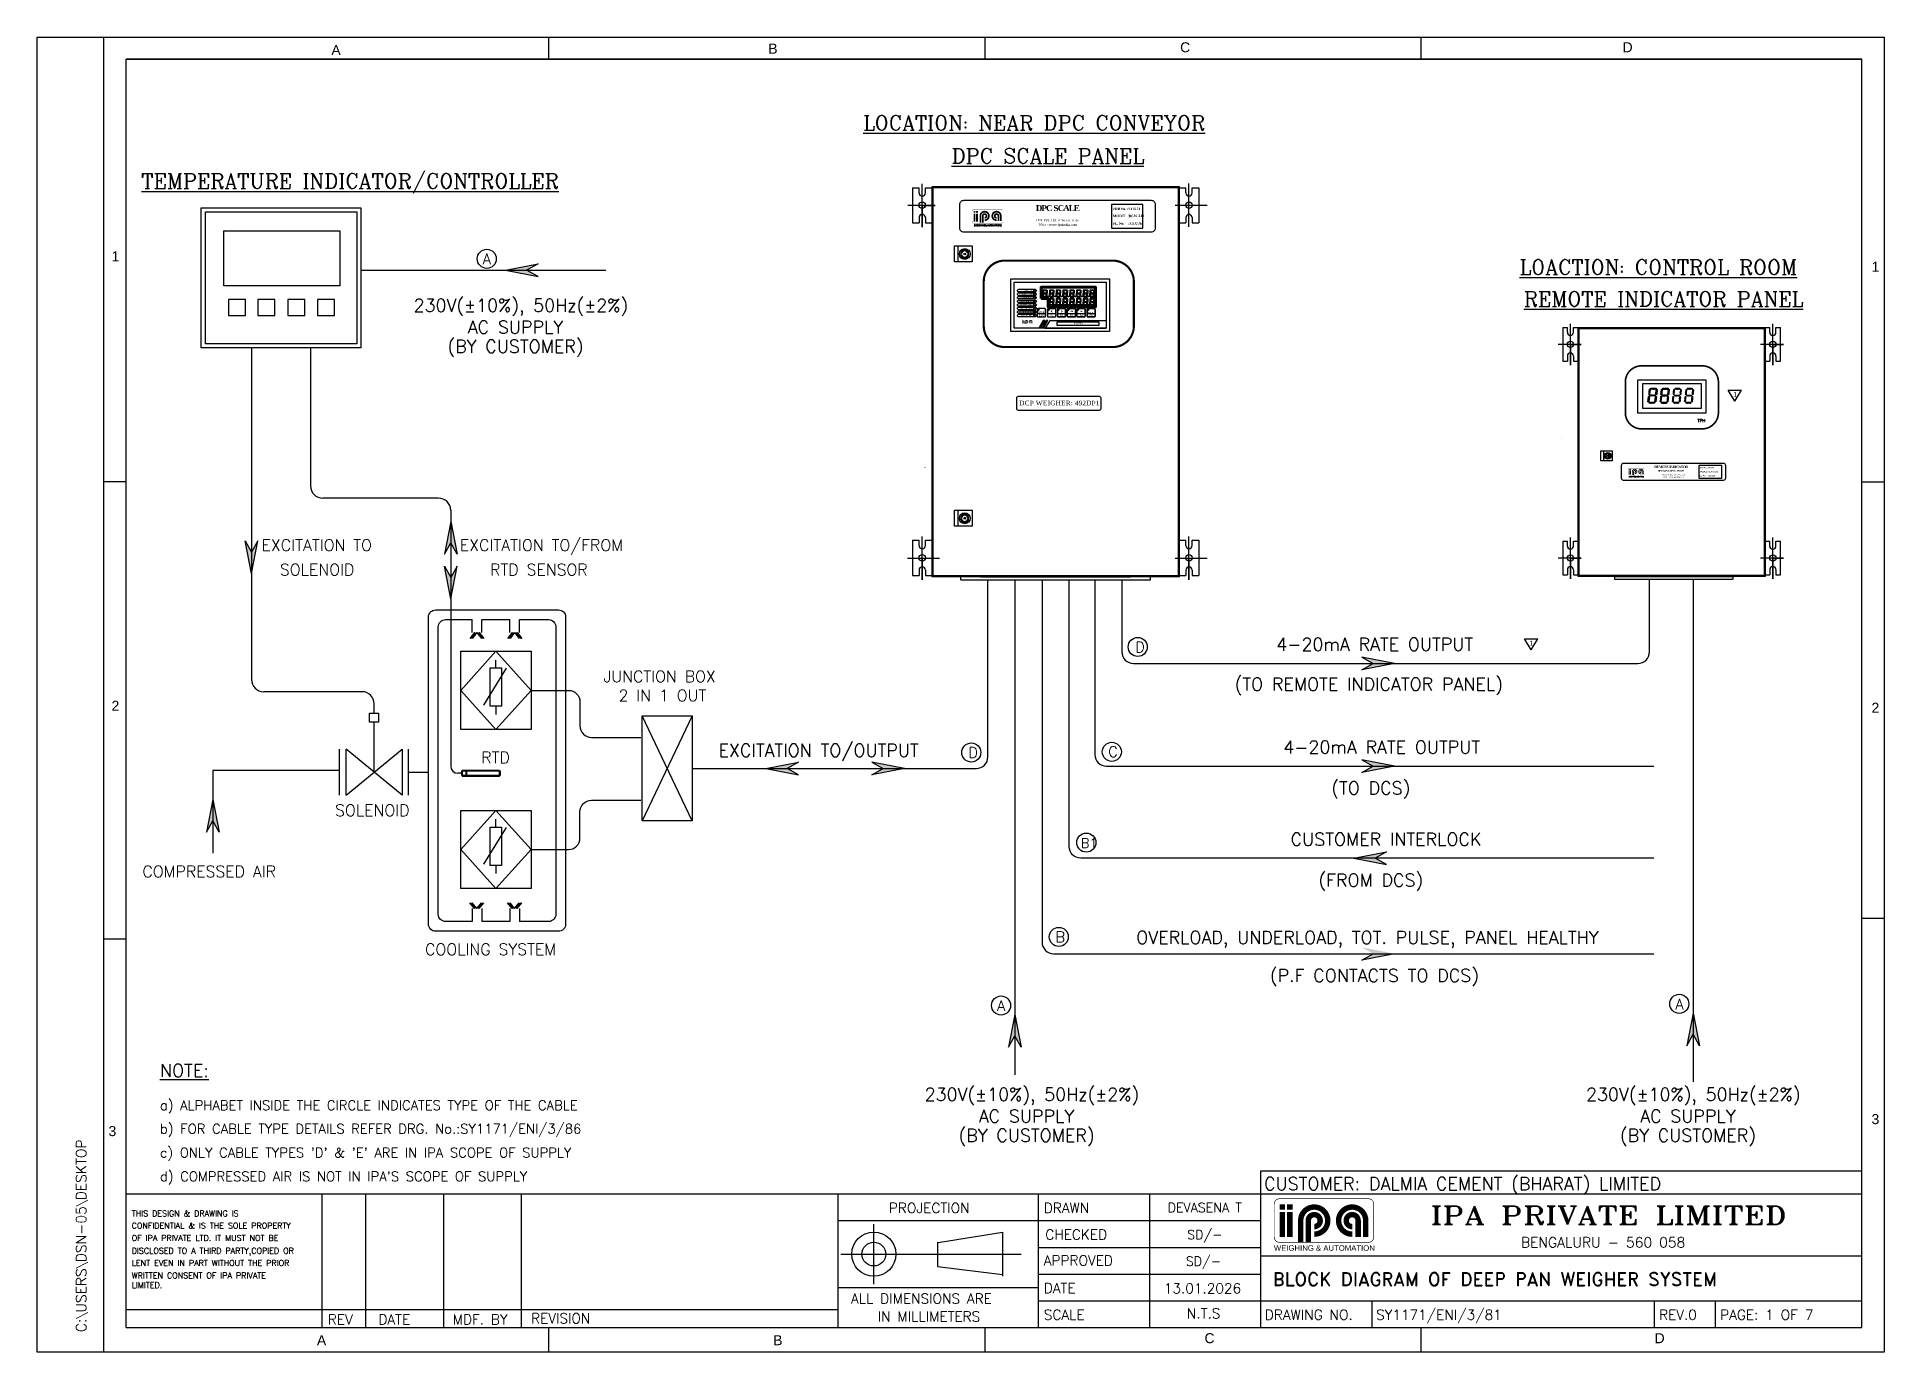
# Model space of a CAD drawing. Header units: inches. Extents: x 784 to 2184505, y 7 to 371504.
# Drawn here: x 76605 to 205116, y 102788 to 194290 of the extents above; entities that cross this region are included whole.
import ezdxf
from ezdxf.enums import TextEntityAlignment as Align

# ---------------------------------------------------------------- set-up
doc = ezdxf.new("R2010")
doc.units = ezdxf.units.IN
doc.header["$MEASUREMENT"] = 0
doc.linetypes.add('DASHED', pattern=[0.3, 0.2, -0.1])
doc.layers.add('DRG', color=2, linetype='Continuous')
doc.layers.add('SHEET', color=10, linetype='Continuous')
doc.layers.add('Object', color=2, linetype='Continuous', lineweight=30)
doc.styles.add('ROMAMC', font='romanc.shx', dxfattribs={"height": 7})
doc.styles.add('ROMANC', font='romanc.shx', dxfattribs={"height": 5})
doc.styles.add('ROMAND', font='romand', dxfattribs={"height": 3})
doc.styles.add('ROMANS', font='romans')
doc.styles.add('ROMANT', font='romant', dxfattribs={"width": 1.3, "height": 4})
doc.styles.get("Standard").update_dxf_attribs({"font": 'arial.ttf'})
doc.styles.add('STYLE1', font='verdana.TTF')

msp = doc.modelspace()

# ---------------------------------------------------------------- texts
at = {"style": 'ROMANC'}
for s, p in [('%%ULOCATION: NEAR DPC CONVEYOR', (134090.02742, 187792.08482, 6066.45786)), ('%%UDPC SCALE PANEL', (140238.60552, 185495.48215, 6066.45786)), ('%%UTEMPERATURE INDICATOR/CONTROLLER', (83868.67207, 183748.64666, 6066.45786)), ('%%ULOACTION: CONTROL ROOM', (179761.15742, 177757.91573, 10919.62415)), ('%%UREMOTE INDICATOR PANEL', (180052.07483, 175545.78477, 386433.99139))]:
    msp.add_text(s, height=1037.7329945, dxfattribs=at).set_placement(p)
at = {"color": 7, "style": 'ROMANC'}
for height, p in [(117.7539424, (142758.52724, 181165.15133, -408188.41043)), (62.8021026, (187876.9641, 163690.67388, -244997.09868))]:
    msp.add_text('|WEIGHING&AUTOMATION|', height=height, dxfattribs=at).set_placement(p, align=Align.MIDDLE)
at = {"color": 7, "linetype": 'Continuous', "style": 'ROMANC'}
msp.add_text('TPH', height=223.597739, dxfattribs=at).set_placement((192121.27138, 167482.6587, 6066.45786))
at = {"color": 0}
for s, height, style, p in [('CUSTOMER: DALMIA CEMENT (BHARAT) LIMITED', 891.4686096, 'ROMAND', (161978.38321, 114053.89302, 9781.55083)), ('PROJECTION', 696.694092, 'ROMAND', (135877.84155, 112464.21941, 12132.91572)), ('DRAWN', 696.694092, 'ROMAND', (146655.92575, 112464.21941, 12132.91572)), ('DEVASENA T', 643.056664, 'ROMAND', (155274.55349, 112523.43066, 12132.91572)), ('THIS DESIGN & DRAWING IS', 403.693172, 'ROMANC', (83197.76333, 112231.64423, 12132.91572)), ('CONFIDENTIAL & IS THE SOLE PROPERTY', 403.693172, 'ROMANC', (83197.76333, 111382.85346, 12132.91572)), ('OF IPA PRIVATE LTD. IT MUST NOT BE ', 403.693172, 'ROMANC', (83197.76333, 110523.71158, 12132.91572)), ('CHECKED', 696.694092, 'ROMAND', (146761.04731, 110615.24661, 12132.91572)), ('SD/-', 643.056664, 'ROMAND', (156635.10933, 110636.68323, 12132.91572)), ('DISCLOSED TO A THIRD PARTY,COPIED OR', 403.693172, 'ROMANC', (83197.76333, 109633.51638, 12132.91572)), ('APPROVED', 696.694092, 'ROMAND', (146655.92575, 108809.34927, 12132.91572)), ('SD/-', 643.056664, 'ROMAND', (156536.4403, 108783.99626, 12132.91572)), ('WRITTEN CONSENT OF IPA PRIVATE ', 403.693172, 'ROMANC', (83197.76333, 107915.23262, 12132.91572)), ('LENT EVEN IN PART WITHOUT THE PRIOR ', 403.693172, 'ROMANC', (83197.76333, 108784.72561, 12132.91572)), ('BLOCK DIAGRAM OF DEEP PAN WEIGHER SYSTEM', 938.3880101, 'ROMAND', (162601.88867, 107389.21242, 12015.34748)), ('LIMITED.', 403.693172, 'ROMANC', (83197.76333, 107244.69967, 12132.91572)), ('ALL DIMENSIONS ARE ', 696.6940917, 'ROMAND', (133243.69566, 106161.05318, 12132.91572)), ('DATE', 696.694092, 'ROMAND', (146655.92575, 106895.10573, 12132.91572)), ('13.01.2026', 697.03662, 'ROMAND', (155008.10485, 106870.51931, 12132.91572)), ('REV', 696.694092, 'ROMAND', (96849.90562, 104710.48299, 12132.91572)), ('DATE', 696.694092, 'ROMAND', (100365.08163, 104710.48299, 12132.91572)), ('MDF. BY', 696.694092, 'ROMAND', (105531.72792, 104710.48299, 12132.91572)), ('REVISION', 696.694092, 'ROMAND', (110984.59056, 104786.67858, 12132.91572)), ('IN MILLIMETERS', 696.6940917, 'ROMAND', (135095.20058, 104912.1286, 12132.91572)), ('SCALE', 696.694092, 'ROMAND', (146655.92575, 105033.57115, 12132.91572)), ('N.T.S', 696.694092, 'ROMAND', (156613.72071, 105131.93335, 12132.91572)), ('DRAWING NO.', 696.6940917, 'ROMAND', (162031.46661, 105032.81576, 12132.91572)), ('SY1171/ENI/3/81', 696.6940917, 'ROMAND', (169772.51208, 105032.81576, 12132.91572)), ('REV.0', 696.694092, 'ROMAND', (189464.24047, 105032.81576, 12132.91572)), ('PAGE: 1 OF 7', 696.6940917, 'ROMAND', (193714.07819, 105032.81576, 12132.91572))]:
    msp.add_text(s, height=height, dxfattribs=dict(at, style=style)).set_placement(p)
at = {"color": 4, "style": 'ROMANT', "width": 1.3}
msp.add_text('IPA PRIVATE LIMITED', height=1258.2536029, dxfattribs=at).set_placement((173547.38781, 111672.49081, 424861.84625))
at = {"color": 4, "style": 'ROMAND'}
msp.add_text('BENGALURU - 560 058', height=707.7676516, dxfattribs=at).set_placement((179851.71079, 110064.65234, 424861.84625))
at = {"color": 0, "ltscale": 20, "attachment_point": 1, "style": 'ROMANT'}
for s, insert, char_height, width in [('\\pxqc;{\\fTimes New Roman|b1|i0|c0|p0;\\T0.8;DPC SCALE}', (144204.51697, 182586.79078, -408188.41043), 413.298533, 6794.4852669), ('\\pxqc;{\\fTimes New Roman|b1|i0|c0|p0;\\T0.8;REMOTE INDICATOR}', (187866.57475, 164457.47042, -244997.09868), 168.96, 4854.4634742), ('\\pxqc;{\\fTimes New Roman|b1|i0|c0|p0;\\T0.8;DPC WEIGHER:  492DP1}', (187866.57475, 164156.86123, -244997.09868), 123.904, 4854.4634742)]:
    msp.add_mtext(s, dxfattribs=dict(at, insert=insert, char_height=char_height, width=width))
at = {"attachment_point": 1}
for s, insert, char_height, width in [('\\pxqc;{\\fTimes New Roman|b0|i0|c0|p34;\\W1.05;\\T1.05;IPA \\W1;\\T1;Pvt. Ltd.\\Ftxt.shx|c0;\\H0.71429x; \\fTimes New Roman|b0|i0|c0|p0;BENGALURU-58}', (146058.19275, 181621.36906, -408188.41043), 171.58438048, 3082.5157005), ('\\pxqc;{\\fTimes New Roman|b0|i0|c0|p0;Web : www.ipaindia.com}', (146332.68917, 181315.56336, -408188.41043), 171.5843805, 2627.8752003), ('\\pxqc;{\\fTimes New Roman|b0|i0|c0|p34;\\W1.05;\\T1.05;DCP WEIGHER: 492DP1}', (144470.45257, 168979.75536, 6066.45786), 316.8, 6545.5482892), ('\\pxqc;{\\fTimes New Roman|b0|i0|c0|p34;\\W1.05;\\T1.05;IPA \\W1;\\T1;Pvt. Ltd.\\Ftxt.shx|c0;\\H0.71429x; \\fTimes New Roman|b0|i0|c0|p0;BENGALURU-58}', (189636.7857, 163885.95086, -244997.09868), 91.51166959, 1644.0083736), ('\\pxqc;{\\fTimes New Roman|b0|i0|c0|p0;Web : www.ipaindia.com}', (189783.1838, 163722.85449, -244997.09868), 91.5116696, 1401.5334402)]:
    msp.add_mtext(s, dxfattribs=dict(at, insert=insert, char_height=char_height, width=width))
at = {"ltscale": 20, "attachment_point": 1}
for s, insert, char_height, width in [('{\\fTimes New Roman|b1|i0|c0|p0;SL. No.    :XXX/26}', (151453.57191, 181399.53265, -408188.41043), 165.3194132, 2023.7229425), ('{\\fTimes New Roman|b1|i0|c0|p0;MODEL :BCW-LH}', (151466.14656, 181915.70021, -408188.41043), 165.3194132, 2111.5201918), ('{\\fTimes New Roman|b1|i0|c0|p0;JOB No. :SY1171', (151466.14656, 182414.57641, -408188.41043), 165.3194132, 2023.7229425), ('{\\fTimes New Roman|b1|i0|c0|p0;SL. No.    :XXX/26}', (192281.53392, 163815.67725, -244997.09868), 88.1703537, 1108.6901181), ('{\\fTimes New Roman|b1|i0|c0|p0;MODEL : RDXXXXX}', (192288.2404, 164090.96661, -244997.09868), 88.1703537, 1902.1018854), ('{\\fTimes New Roman|b1|i0|c0|p0;JOB No. :SY1171}', (192288.2404, 164357.03392, -244997.09868), 88.1703537, 1466.9528219)]:
    msp.add_mtext(s, dxfattribs=dict(at, insert=insert, char_height=char_height, width=width))
at = {"layer": 'DRG', "color": 7, "style": 'ROMAMC'}
for s, height, p in [('A', 739.91997, (107620.37643, 178471.81029, 5990.22536)), ('D', 739.91997, (153016.16376, 151465.98689, 6066.45786)), ('D', 739.91997, (141408.26344, 144133.29484, 96166.44463)), ('C', 739.91997, (151139.86838, 144189.39492, -142451.46069)), ('B1', 650, (149240.11217, 137874.73441, -142451.46069)), ('B', 739.91997, (147469.40187, 131300.00532, -415334.20368)), ('A', 739.91997, (143401.67053, 126519.73799, 6066.45786)), ('A', 739.91997, (190589.64109, 126633.77993, -4865.47288))]:
    msp.add_text(s, height=height, dxfattribs=at).set_placement(p)
at = {"layer": 'Object', "color": 7, "insert": (158927.93076, 110219.53637), "char_height": 385.1902062, "width": 14498.5023624, "attachment_point": 1, "style": 'ROMANS'}
msp.add_mtext('\\pxqc;{\\fArial|b0|i0|c0|p0;\\C4;WEIGHING & AUTOMATION}', dxfattribs=at)
at = {"layer": 'SHEET', "color": 0, "linetype": 'Continuous'}
for s, height, p in [('A', 696.69409, (97090.28169, 193027.87012, 12132.91572)), ('B', 696.69409, (127486.05306, 193124.57717, 12132.91572)), ('C', 696.69409, (156139.39186, 193221.28444, 12132.91572)), ('D', 696.69409, (186922.3705, 193221.28444, 12132.91572)), ('1', 696.69409, (81792.3306, 178679.01395, 12132.91572)), ('1', 696.69409, (204244.75354, 177952.35082, 12132.91572)), ('1', 350, (194618.13539, 169233.24519, 12132.91572)), ('1', 350, (180445.27258, 151928.20725, 12132.91572)), ('2', 696.69409, (81792.3306, 147406.75106, 12132.91572)), ('2', 696.69409, (204244.75354, 147270.13033, 12132.91572)), ('3', 696.69409, (81582.24445, 117813.53564, 12132.91572)), ('3', 696.69409, (204244.75354, 118647.1194, 12132.91572)), ('C', 696.69409, (157837.93316, 103405.4061, 12132.91572)), ('D', 696.69409, (189147.89062, 103405.40566, 12132.91572)), ('A', 696.69409, (96083.73186, 103261.26125, 12132.91572)), ('B', 696.69409, (127826.54566, 103261.26125, 12132.91572))]:
    msp.add_text(s, height=height, dxfattribs=at).set_placement(p)
for s, height, style, p in [('230V(±10%), 50Hz(±2%)', 890.3781327, 'ROMAND', (102812.93925, 175170.87265, 38983.53553)), ('EXCITATION TO/FROM', 800, 'ROMAND', (106029.08778, 158530.15823, -144577.54567)), ('EXCITATION TO', 800, 'ROMAND', (92233.56645, 158530.15823, -144577.54567)), ('SOLENOID', 800, 'ROMAND', (93510.10008, 156828.11339, -144577.54567)), ('RTD SENSOR', 800, 'ROMAND', (108134.2485, 156828.11339, -144577.54567)), ('JUNCTION BOX', 800, 'ROMAND', (116017.40355, 149394.27198, -144577.54567)), ('2 IN 1 OUT', 800, 'ROMAND', (117072.91469, 148068.50265, -144577.54567)), ('EXCITATION TO/OUTPUT', 890.3781327, 'ROMAND', (124022.93133, 144204.78773, 9304994.33568)), ('RTD', 800, 'ROMAND', (107518.26465, 143754.94683, -144577.54567)), ('SOLENOID', 800, 'ROMAND', (97348.97093, 140081.77689, -144577.54567)), ('COMPRESSED AIR', 800, 'ROMAND', (83947.29552, 135822.70392, -144577.54567)), ('COOLING SYSTEM', 800, 'ROMAND', (103610.39248, 130403.03483, -144577.54567)), ('%%UNOTE:', 890.378133, 'ROMAND', (85164.24167, 121928.69487, 6066.45786)), ('230V(±10%), 50Hz(±2%)', 890.3781327, 'ROMAND', (138367.00671, 120270.668)), ('230V(±10%), 50Hz(±2%)', 890.3781327, 'ROMAND', (184381.90528, 120270.668, -12132.91572)), ('a) ALPHABET INSIDE THE CIRCLE INDICATES TYPE OF THE CABLE', 670.5634528, 'ROMAMC', (85164.24167, 119625.20106, 6066.45786)), ('b) FOR CABLE TYPE DETAILS REFER DRG. No.:SY1171/ENI/3/86', 670.5634528, 'ROMAMC', (85164.24167, 117985.90324, 12132.91572)), ("c) ONLY CABLE TYPES 'D' & 'E' ARE IN IPA SCOPE OF SUPPLY", 670.5634528, 'ROMAMC', (85164.24167, 116330.32391, 6066.45786)), ("d) COMPRESSED AIR IS NOT IN IPA'S SCOPE OF SUPPLY", 670.5634528, 'ROMAMC', (85164.24167, 114674.74459))]:
    msp.add_text(s, height=height, dxfattribs=dict(at, style=style)).set_placement(p)
at = {"layer": 'SHEET', "color": 0, "linetype": 'Continuous', "style": 'ROMAND'}
for s, height, p in [('AC SUPPLY', 890.378133, (109898.75399, 174099.22646, -220987.20961)), ('(BY CUSTOMER)', 890.3781327, (109898.75399, 172700.30616, -220987.20961)), ('4-20mA RATE OUTPUT', 890.3781327, (169678.56548, 152033.25703, 48192.74924)), ('(TO REMOTE INDICATOR PANEL)', 890.3781327, (169263.29615, 149189.86089, 103858.89598)), ('4-20mA RATE OUTPUT ', 890.3781327, (170467.07601, 144879.58461, 41961.13492)), ('(TO DCS)', 890.378133, (169405.28377, 141971.11702, 40528.17684)), ('CUSTOMER INTERLOCK', 890.3781327, (170467.07601, 138468.68803, 41961.13492)), ('(FROM DCS)', 890.378133, (169405.28377, 135560.22044, 40528.17684)), ('OVERLOAD, UNDERLOAD, TOT. PULSE, PANEL HEALTHY', 890.3781327, (169171.02034, 131500.50979, -323915.38995)), ('(P.F CONTACTS TO DCS)', 890.3781327, (169657.29213, 128923.40613, 37559.66314)), ('AC SUPPLY', 890.378133, (145452.82145, 119199.0218, -259970.74514)), ('AC SUPPLY', 890.378133, (191467.72002, 119199.0218, -272103.66086)), ('(BY CUSTOMER)', 890.3781327, (145452.82145, 117800.10151, -259970.74514)), ('(BY CUSTOMER)', 890.3781327, (191467.72002, 117800.10151, -272103.66086))]:
    msp.add_text(s, height=height, dxfattribs=at).set_placement(p, align=Align.MIDDLE)
at = {"layer": 'SHEET', "color": 124, "linetype": 'Continuous', "style": 'ROMAND'}
msp.add_text('C:\\USERS\\DSN-05\\DESKTOP', height=704.430188, rotation=90, dxfattribs=at).set_placement((80033.81508, 104176.97022, 12132.91572))

# ---------------------------------------------------------------- blocks, each defined once
blk = doc.blocks.new('zw$637E')
at = {"linetype": 'Continuous', "ltscale": 10}
h = blk.add_hatch(color=0, dxfattribs=at)
h.dxf.hatch_style = 1
h.paths.add_polyline_path([(5369, 2738), (5492, 2600), (5616, 2600), (5504, 2738), (5616, 2876), (5492, 2876)])
h = blk.add_hatch(color=0, dxfattribs=at)
h.dxf.hatch_style = 1
h.paths.add_polyline_path([(6989, 2736), (6866, 2874), (6742, 2874), (6855, 2736), (6742, 2598), (6866, 2598)])
h = blk.add_hatch(color=0, dxfattribs=at)
h.dxf.hatch_style = 1
h.paths.add_polyline_path([(8206, 2871), (8068, 2747), (8068, 2623), (8206, 2736), (8344, 2623), (8344, 2747)])
h = blk.add_hatch(color=0, dxfattribs=at)
h.dxf.hatch_style = 1
h.paths.add_polyline_path([(9481, 2602), (9619, 2726), (9619, 2850), (9481, 2737), (9343, 2850), (9343, 2726)])
for p, q in [((3084, 5343), (3084, 5686)), ((3084, 4863), (3084, 5206)), ((3084, 4384), (3084, 4727)), ((3084, 3905), (3084, 4248)), ((3084, 3425), (3084, 3768)), ((3084, 2946), (3084, 3289)), ((3084, 2467), (3084, 2810)), ((4928, 2999), (4928, 2817)), ((5013, 3085), (5195, 3085)), ((5195, 3085), (5956, 3085)), ((6042, 2056), (6042, 2999)), ((6257, 2999), (6257, 2817)), ((6342, 3085), (6524, 3085)), ((7586, 2999), (7586, 2817)), ((7671, 3085), (7853, 3085)), ((8872, 2999), (8872, 2817)), ((8957, 3085), (9139, 3085)), ((10244, 2999), (10244, 2817)), ((10329, 3085), (10511, 3085)), ((3084, 1987), (3084, 2330)), ((4670, 2399), (3556, 2399)), ((4585, 469), (12816, 469)), ((4672, 469), (5270, 1498)), ((6042, 2399), (4928, 2399)), ((5013, 1970), (5956, 1970)), ((5270, 1498), (12816, 1498)), ((7371, 2399), (6257, 2399)), ((8700, 2399), (7586, 2399)), ((9986, 2399), (8872, 2399)), ((11358, 2399), (10244, 2399))]:
    blk.add_line(p, q)
at = {"color": 242, "linetype": 'Continuous', "ltscale": 10}
for p, q in [((4303, 5579), (4273, 5549)), ((4273, 5549), (4273, 5150)), ((4332, 5150), (4273, 5150)), ((4332, 5132), (4273, 5132)), ((4273, 4733), (4273, 5132)), ((4303, 5579), (4390, 5491)), ((4316, 5593), (4350, 5626)), ((4316, 5593), (4405, 5505)), ((4390, 5213), (4332, 5150)), ((4390, 5069), (4332, 5132)), ((4350, 5626), (4799, 5626)), ((4405, 5195), (4356, 5141)), ((4405, 5087), (4356, 5141)), ((4390, 5491), (4390, 5213)), ((4390, 4791), (4390, 5069)), ((4743, 5505), (4405, 5505)), ((4405, 5195), (4743, 5195)), ((4405, 5087), (4743, 5087)), ((4832, 5593), (4743, 5505)), ((4743, 5195), (4792, 5141)), ((4743, 5087), (4792, 5141)), ((4845, 5579), (4759, 5491)), ((4759, 5491), (4759, 5213)), ((4759, 5213), (4816, 5150)), ((4759, 5069), (4816, 5132)), ((4759, 4791), (4759, 5069)), ((4832, 5593), (4799, 5626)), ((4816, 5150), (4876, 5150)), ((4816, 5132), (4876, 5132)), ((4845, 5579), (4876, 5549)), ((4876, 5549), (4876, 5150)), ((4876, 4733), (4876, 5132)), ((5213, 5579), (5183, 5549)), ((5183, 5549), (5183, 5150)), ((5243, 5150), (5183, 5150)), ((5243, 5132), (5183, 5132)), ((5183, 4733), (5183, 5132)), ((5213, 5579), (5300, 5491)), ((5227, 5593), (5260, 5626)), ((5227, 5593), (5315, 5505)), ((5300, 5213), (5243, 5150)), ((5300, 5069), (5243, 5132)), ((5260, 5626), (5709, 5626)), ((5315, 5195), (5267, 5141)), ((5315, 5087), (5267, 5141)), ((5300, 5491), (5300, 5213)), ((5300, 4791), (5300, 5069)), ((5654, 5505), (5315, 5505)), ((5315, 5195), (5654, 5195)), ((5315, 5087), (5654, 5087)), ((5742, 5593), (5654, 5505)), ((5654, 5195), (5702, 5141)), ((5654, 5087), (5702, 5141)), ((5756, 5579), (5669, 5491)), ((5669, 5491), (5669, 5213)), ((5669, 5213), (5726, 5150)), ((5669, 5069), (5726, 5132)), ((5669, 4791), (5669, 5069)), ((5742, 5593), (5709, 5626)), ((5726, 5150), (5786, 5150)), ((5726, 5132), (5786, 5132)), ((5756, 5579), (5786, 5549)), ((5786, 5549), (5786, 5150)), ((5786, 4733), (5786, 5132)), ((6123, 5579), (6093, 5549)), ((6093, 5549), (6093, 5150)), ((6153, 5150), (6093, 5150)), ((6153, 5132), (6093, 5132)), ((6093, 4733), (6093, 5132)), ((6123, 5579), (6210, 5491)), ((6137, 5593), (6170, 5626)), ((6137, 5593), (6225, 5505)), ((6210, 5213), (6153, 5150)), ((6210, 5069), (6153, 5132)), ((6170, 5626), (6619, 5626)), ((6225, 5195), (6177, 5141)), ((6225, 5087), (6177, 5141)), ((6210, 5491), (6210, 5213)), ((6210, 4791), (6210, 5069)), ((6564, 5505), (6225, 5505)), ((6225, 5195), (6564, 5195)), ((6225, 5087), (6564, 5087)), ((6653, 5593), (6564, 5505)), ((6564, 5195), (6613, 5141)), ((6564, 5087), (6613, 5141)), ((6666, 5579), (6579, 5491)), ((6579, 5491), (6579, 5213)), ((6579, 5213), (6636, 5150)), ((6579, 5069), (6636, 5132)), ((6579, 4791), (6579, 5069)), ((6653, 5593), (6619, 5626)), ((6636, 5150), (6696, 5150)), ((6636, 5132), (6696, 5132)), ((6666, 5579), (6696, 5549)), ((6696, 5549), (6696, 5150)), ((6696, 4733), (6696, 5132)), ((7034, 5579), (7004, 5549)), ((7004, 5549), (7004, 5150)), ((7064, 5150), (7004, 5150)), ((7064, 5132), (7004, 5132)), ((7004, 4733), (7004, 5132)), ((7034, 5579), (7121, 5491)), ((7047, 5593), (7081, 5626)), ((7047, 5593), (7136, 5505)), ((7121, 5213), (7064, 5150)), ((7121, 5069), (7064, 5132)), ((7081, 5626), (7530, 5626)), ((7136, 5195), (7087, 5141)), ((7136, 5087), (7087, 5141)), ((7121, 5491), (7121, 5213)), ((7121, 4791), (7121, 5069)), ((7474, 5505), (7136, 5505)), ((7136, 5195), (7474, 5195)), ((7136, 5087), (7474, 5087)), ((7563, 5593), (7474, 5505)), ((7474, 5195), (7523, 5141)), ((7474, 5087), (7523, 5141)), ((7577, 5579), (7490, 5491)), ((7490, 5491), (7490, 5213)), ((7490, 5213), (7547, 5150)), ((7490, 5069), (7547, 5132)), ((7490, 4791), (7490, 5069)), ((7563, 5593), (7530, 5626)), ((7547, 5150), (7607, 5150)), ((7547, 5132), (7607, 5132)), ((7577, 5579), (7607, 5549)), ((7607, 5549), (7607, 5150)), ((7607, 4733), (7607, 5132)), ((7944, 5579), (7914, 5549)), ((7914, 5549), (7914, 5150)), ((7974, 5150), (7914, 5150)), ((7974, 5132), (7914, 5132)), ((7914, 4733), (7914, 5132)), ((7944, 5579), (8031, 5491)), ((7958, 5593), (7991, 5626)), ((7958, 5593), (8046, 5505)), ((8031, 5213), (7974, 5150)), ((8031, 5069), (7974, 5132)), ((7991, 5626), (8440, 5626)), ((8046, 5195), (7998, 5141)), ((8046, 5087), (7998, 5141)), ((8031, 5491), (8031, 5213)), ((8031, 4791), (8031, 5069)), ((8385, 5505), (8046, 5505)), ((8046, 5195), (8385, 5195)), ((8046, 5087), (8385, 5087)), ((8473, 5593), (8385, 5505)), ((8385, 5195), (8433, 5141)), ((8385, 5087), (8433, 5141)), ((8487, 5579), (8400, 5491)), ((8400, 5491), (8400, 5213)), ((8400, 5213), (8457, 5150)), ((8400, 5069), (8457, 5132)), ((8400, 4791), (8400, 5069)), ((8473, 5593), (8440, 5626)), ((8457, 5150), (8517, 5150)), ((8457, 5132), (8517, 5132)), ((8487, 5579), (8517, 5549)), ((8517, 5549), (8517, 5150)), ((8517, 4733), (8517, 5132)), ((8854, 5579), (8824, 5549)), ((8824, 5549), (8824, 5150)), ((8884, 5150), (8824, 5150)), ((8884, 5132), (8824, 5132)), ((8824, 4733), (8824, 5132)), ((8854, 5579), (8941, 5491)), ((8868, 5593), (8901, 5626)), ((8868, 5593), (8957, 5505)), ((8941, 5213), (8884, 5150)), ((8941, 5069), (8884, 5132)), ((8901, 5626), (9350, 5626)), ((8957, 5195), (8908, 5141)), ((8957, 5087), (8908, 5141)), ((8941, 5491), (8941, 5213)), ((8941, 4791), (8941, 5069)), ((9295, 5505), (8957, 5505)), ((8957, 5195), (9295, 5195)), ((8957, 5087), (9295, 5087)), ((9384, 5593), (9295, 5505)), ((9295, 5195), (9344, 5141)), ((9295, 5087), (9344, 5141)), ((9397, 5579), (9310, 5491)), ((9310, 5491), (9310, 5213)), ((9310, 5213), (9367, 5150)), ((9310, 5069), (9367, 5132)), ((9310, 4791), (9310, 5069)), ((9384, 5593), (9350, 5626)), ((9367, 5150), (9427, 5150)), ((9367, 5132), (9427, 5132)), ((9397, 5579), (9427, 5549)), ((9427, 5549), (9427, 5150)), ((9427, 4733), (9427, 5132)), ((9765, 5579), (9735, 5549)), ((9735, 5549), (9735, 5150)), ((9795, 5150), (9735, 5150)), ((9795, 5132), (9735, 5132)), ((9735, 4733), (9735, 5132)), ((9765, 5579), (9852, 5491)), ((9778, 5593), (9812, 5626)), ((9778, 5593), (9867, 5505)), ((9852, 5213), (9795, 5150)), ((9852, 5069), (9795, 5132)), ((9812, 5626), (10261, 5626)), ((9867, 5195), (9818, 5141)), ((9867, 5087), (9818, 5141)), ((9852, 5491), (9852, 5213)), ((9852, 4791), (9852, 5069)), ((10205, 5505), (9867, 5505)), ((9867, 5195), (10205, 5195)), ((9867, 5087), (10205, 5087)), ((10294, 5593), (10205, 5505)), ((10205, 5195), (10254, 5141)), ((10205, 5087), (10254, 5141)), ((10308, 5579), (10221, 5491)), ((10221, 5491), (10221, 5213)), ((10221, 5213), (10278, 5150)), ((10221, 5069), (10278, 5132)), ((10221, 4791), (10221, 5069)), ((10294, 5593), (10261, 5626)), ((10278, 5150), (10338, 5150)), ((10278, 5132), (10338, 5132)), ((10308, 5579), (10338, 5549)), ((10338, 5549), (10338, 5150)), ((10338, 4733), (10338, 5132)), ((10675, 5579), (10645, 5549)), ((10645, 5549), (10645, 5150)), ((10705, 5150), (10645, 5150)), ((10705, 5132), (10645, 5132)), ((10645, 4733), (10645, 5132)), ((10675, 5579), (10762, 5491)), ((10689, 5593), (10722, 5626)), ((10689, 5593), (10777, 5505)), ((10762, 5213), (10705, 5150)), ((10762, 5069), (10705, 5132)), ((10722, 5626), (11171, 5626)), ((10777, 5195), (10729, 5141)), ((10777, 5087), (10729, 5141)), ((10762, 5491), (10762, 5213)), ((10762, 4791), (10762, 5069)), ((11116, 5505), (10777, 5505)), ((10777, 5195), (11116, 5195)), ((10777, 5087), (11116, 5087)), ((11204, 5593), (11116, 5505)), ((11116, 5195), (11164, 5141)), ((11116, 5087), (11164, 5141)), ((11218, 5579), (11131, 5491)), ((11131, 5491), (11131, 5213)), ((11131, 5213), (11188, 5150)), ((11131, 5069), (11188, 5132)), ((11131, 4791), (11131, 5069)), ((11204, 5593), (11171, 5626)), ((11188, 5150), (11248, 5150)), ((11188, 5132), (11248, 5132)), ((11218, 5579), (11248, 5549)), ((11248, 5549), (11248, 5150)), ((11248, 4733), (11248, 5132)), ((4303, 4703), (4273, 4733)), ((4303, 4703), (4390, 4791)), ((4316, 4689), (4405, 4777)), ((4316, 4689), (4350, 4656)), ((4350, 4656), (4799, 4656)), ((4405, 4777), (4743, 4777)), ((4832, 4689), (4743, 4777)), ((4845, 4703), (4759, 4791)), ((4832, 4689), (4799, 4656)), ((4845, 4703), (4876, 4733)), ((5213, 4703), (5183, 4733)), ((5213, 4454), (5183, 4423)), ((5183, 4423), (5183, 4024)), ((5243, 4024), (5183, 4024)), ((5243, 4007), (5183, 4007)), ((5183, 3608), (5183, 4007)), ((5213, 3577), (5183, 3608)), ((5213, 4703), (5300, 4791)), ((5213, 4454), (5300, 4365)), ((5213, 3577), (5300, 3665)), ((5227, 4689), (5315, 4777)), ((5227, 4689), (5260, 4656)), ((5227, 4467), (5260, 4501)), ((5227, 4467), (5315, 4379)), ((5227, 3564), (5315, 3651)), ((5227, 3564), (5260, 3530)), ((5300, 4087), (5243, 4024)), ((5300, 3944), (5243, 4007)), ((5260, 4656), (5709, 4656)), ((5260, 4501), (5709, 4501)), ((5260, 3530), (5709, 3530)), ((5315, 4069), (5267, 4015)), ((5315, 3962), (5267, 4015)), ((5300, 4365), (5300, 4087)), ((5300, 3665), (5300, 3944)), ((5315, 4777), (5654, 4777)), ((5654, 4379), (5315, 4379)), ((5315, 4069), (5654, 4069)), ((5315, 3962), (5654, 3962)), ((5315, 3651), (5654, 3651)), ((5742, 4689), (5654, 4777)), ((5742, 4467), (5654, 4379)), ((5654, 4069), (5702, 4015)), ((5654, 3962), (5702, 4015)), ((5742, 3564), (5654, 3651)), ((5756, 4703), (5669, 4791)), ((5756, 4454), (5669, 4365)), ((5669, 4365), (5669, 4087)), ((5669, 4087), (5726, 4024)), ((5669, 3944), (5726, 4007)), ((5669, 3665), (5669, 3944)), ((5756, 3577), (5669, 3665)), ((5742, 4689), (5709, 4656)), ((5742, 4467), (5709, 4501)), ((5742, 3564), (5709, 3530)), ((5726, 4024), (5786, 4024)), ((5726, 4007), (5786, 4007)), ((5756, 4703), (5786, 4733)), ((5756, 4454), (5786, 4423)), ((5756, 3577), (5786, 3608)), ((5786, 4423), (5786, 4024)), ((5786, 3608), (5786, 4007)), ((6123, 4703), (6093, 4733)), ((6123, 4454), (6093, 4423)), ((6093, 4423), (6093, 4024)), ((6153, 4024), (6093, 4024)), ((6153, 4007), (6093, 4007)), ((6093, 3608), (6093, 4007)), ((6123, 3577), (6093, 3608)), ((6123, 4703), (6210, 4791)), ((6123, 4454), (6210, 4365)), ((6123, 3577), (6210, 3665)), ((6137, 4689), (6225, 4777)), ((6137, 4689), (6170, 4656)), ((6137, 4467), (6170, 4501)), ((6137, 4467), (6225, 4379)), ((6137, 3564), (6225, 3651)), ((6137, 3564), (6170, 3530)), ((6210, 4087), (6153, 4024)), ((6210, 3944), (6153, 4007)), ((6170, 4656), (6619, 4656)), ((6170, 4501), (6619, 4501)), ((6170, 3530), (6619, 3530)), ((6225, 4069), (6177, 4015)), ((6225, 3962), (6177, 4015)), ((6210, 4365), (6210, 4087)), ((6210, 3665), (6210, 3944)), ((6225, 4777), (6564, 4777)), ((6564, 4379), (6225, 4379)), ((6225, 4069), (6564, 4069)), ((6225, 3962), (6564, 3962)), ((6225, 3651), (6564, 3651)), ((6653, 4689), (6564, 4777)), ((6653, 4467), (6564, 4379)), ((6564, 4069), (6613, 4015)), ((6564, 3962), (6613, 4015)), ((6653, 3564), (6564, 3651)), ((6666, 4703), (6579, 4791)), ((6666, 4454), (6579, 4365)), ((6579, 4365), (6579, 4087)), ((6579, 4087), (6636, 4024)), ((6579, 3944), (6636, 4007)), ((6579, 3665), (6579, 3944)), ((6666, 3577), (6579, 3665)), ((6653, 4689), (6619, 4656)), ((6653, 4467), (6619, 4501)), ((6653, 3564), (6619, 3530)), ((6636, 4024), (6696, 4024)), ((6636, 4007), (6696, 4007)), ((6666, 4703), (6696, 4733)), ((6666, 4454), (6696, 4423)), ((6666, 3577), (6696, 3608)), ((6696, 4423), (6696, 4024)), ((6696, 3608), (6696, 4007)), ((7034, 4703), (7004, 4733)), ((7034, 4454), (7004, 4423)), ((7004, 4423), (7004, 4024)), ((7064, 4024), (7004, 4024)), ((7064, 4007), (7004, 4007)), ((7004, 3608), (7004, 4007)), ((7034, 3577), (7004, 3608)), ((7034, 4703), (7121, 4791)), ((7034, 4454), (7121, 4365)), ((7034, 3577), (7121, 3665)), ((7047, 4689), (7136, 4777)), ((7047, 4689), (7081, 4656)), ((7047, 4467), (7081, 4501)), ((7047, 4467), (7136, 4379)), ((7047, 3564), (7136, 3651)), ((7047, 3564), (7081, 3530)), ((7121, 4087), (7064, 4024)), ((7121, 3944), (7064, 4007)), ((7081, 4656), (7530, 4656)), ((7081, 4501), (7530, 4501)), ((7081, 3530), (7530, 3530)), ((7136, 4069), (7087, 4015)), ((7136, 3962), (7087, 4015)), ((7121, 4365), (7121, 4087)), ((7121, 3665), (7121, 3944)), ((7136, 4777), (7474, 4777)), ((7474, 4379), (7136, 4379)), ((7136, 4069), (7474, 4069)), ((7136, 3962), (7474, 3962)), ((7136, 3651), (7474, 3651)), ((7563, 4689), (7474, 4777)), ((7563, 4467), (7474, 4379)), ((7474, 4069), (7523, 4015)), ((7474, 3962), (7523, 4015)), ((7563, 3564), (7474, 3651)), ((7577, 4703), (7490, 4791)), ((7577, 4454), (7490, 4365)), ((7490, 4365), (7490, 4087)), ((7490, 4087), (7547, 4024)), ((7490, 3944), (7547, 4007)), ((7490, 3665), (7490, 3944)), ((7577, 3577), (7490, 3665)), ((7563, 4689), (7530, 4656)), ((7563, 4467), (7530, 4501)), ((7563, 3564), (7530, 3530)), ((7547, 4024), (7607, 4024)), ((7547, 4007), (7607, 4007)), ((7577, 4703), (7607, 4733)), ((7577, 4454), (7607, 4423)), ((7577, 3577), (7607, 3608)), ((7607, 4423), (7607, 4024)), ((7607, 3608), (7607, 4007)), ((7944, 4703), (7914, 4733)), ((7944, 4454), (7914, 4423)), ((7914, 4423), (7914, 4024)), ((7974, 4024), (7914, 4024)), ((7974, 4007), (7914, 4007)), ((7914, 3608), (7914, 4007)), ((7944, 3577), (7914, 3608)), ((7944, 4703), (8031, 4791)), ((7944, 4454), (8031, 4365)), ((7944, 3577), (8031, 3665)), ((7958, 4689), (8046, 4777)), ((7958, 4689), (7991, 4656)), ((7958, 4467), (7991, 4501)), ((7958, 4467), (8046, 4379)), ((7958, 3564), (8046, 3651)), ((7958, 3564), (7991, 3530)), ((8031, 4087), (7974, 4024)), ((8031, 3944), (7974, 4007)), ((7991, 4656), (8440, 4656)), ((7991, 4501), (8440, 4501)), ((7991, 3530), (8440, 3530)), ((8046, 4069), (7998, 4015)), ((8046, 3962), (7998, 4015)), ((8031, 4365), (8031, 4087)), ((8031, 3665), (8031, 3944)), ((8046, 4777), (8385, 4777)), ((8385, 4379), (8046, 4379)), ((8046, 4069), (8385, 4069)), ((8046, 3962), (8385, 3962)), ((8046, 3651), (8385, 3651)), ((8473, 4689), (8385, 4777)), ((8473, 4467), (8385, 4379)), ((8385, 4069), (8433, 4015)), ((8385, 3962), (8433, 4015)), ((8473, 3564), (8385, 3651)), ((8487, 4703), (8400, 4791)), ((8487, 4454), (8400, 4365)), ((8400, 4365), (8400, 4087)), ((8400, 4087), (8457, 4024)), ((8400, 3944), (8457, 4007)), ((8400, 3665), (8400, 3944)), ((8487, 3577), (8400, 3665)), ((8473, 4689), (8440, 4656)), ((8473, 4467), (8440, 4501)), ((8473, 3564), (8440, 3530)), ((8457, 4024), (8517, 4024)), ((8457, 4007), (8517, 4007)), ((8487, 4703), (8517, 4733)), ((8487, 4454), (8517, 4423)), ((8487, 3577), (8517, 3608)), ((8517, 4423), (8517, 4024)), ((8517, 3608), (8517, 4007)), ((8854, 4703), (8824, 4733)), ((8854, 4454), (8824, 4423)), ((8824, 4423), (8824, 4024)), ((8884, 4024), (8824, 4024)), ((8884, 4007), (8824, 4007)), ((8824, 3608), (8824, 4007)), ((8854, 3577), (8824, 3608)), ((8854, 4703), (8941, 4791)), ((8854, 4454), (8941, 4365)), ((8854, 3577), (8941, 3665)), ((8868, 4689), (8957, 4777)), ((8868, 4689), (8901, 4656)), ((8868, 4467), (8901, 4501)), ((8868, 4467), (8957, 4379)), ((8868, 3564), (8957, 3651)), ((8868, 3564), (8901, 3530)), ((8941, 4087), (8884, 4024)), ((8941, 3944), (8884, 4007)), ((8901, 4656), (9350, 4656)), ((8901, 4501), (9350, 4501)), ((8901, 3530), (9350, 3530)), ((8957, 4069), (8908, 4015)), ((8957, 3962), (8908, 4015)), ((8941, 4365), (8941, 4087)), ((8941, 3665), (8941, 3944)), ((8957, 4777), (9295, 4777)), ((9295, 4379), (8957, 4379)), ((8957, 4069), (9295, 4069)), ((8957, 3962), (9295, 3962)), ((8957, 3651), (9295, 3651)), ((9384, 4689), (9295, 4777)), ((9384, 4467), (9295, 4379)), ((9295, 4069), (9344, 4015)), ((9295, 3962), (9344, 4015)), ((9384, 3564), (9295, 3651)), ((9397, 4703), (9310, 4791)), ((9397, 4454), (9310, 4365)), ((9310, 4365), (9310, 4087)), ((9310, 4087), (9367, 4024)), ((9310, 3944), (9367, 4007)), ((9310, 3665), (9310, 3944)), ((9397, 3577), (9310, 3665)), ((9384, 4689), (9350, 4656)), ((9384, 4467), (9350, 4501)), ((9384, 3564), (9350, 3530)), ((9367, 4024), (9427, 4024)), ((9367, 4007), (9427, 4007)), ((9397, 4703), (9427, 4733)), ((9397, 4454), (9427, 4423)), ((9397, 3577), (9427, 3608)), ((9427, 4423), (9427, 4024)), ((9427, 3608), (9427, 4007)), ((9765, 4703), (9735, 4733)), ((9765, 4454), (9735, 4423)), ((9735, 4423), (9735, 4024)), ((9795, 4024), (9735, 4024)), ((9795, 4007), (9735, 4007)), ((9735, 3608), (9735, 4007)), ((9765, 3577), (9735, 3608)), ((9765, 4703), (9852, 4791)), ((9765, 4454), (9852, 4365)), ((9765, 3577), (9852, 3665)), ((9778, 4689), (9867, 4777)), ((9778, 4689), (9812, 4656)), ((9778, 4467), (9812, 4501)), ((9778, 4467), (9867, 4379)), ((9778, 3564), (9867, 3651)), ((9778, 3564), (9812, 3530)), ((9852, 4087), (9795, 4024)), ((9852, 3944), (9795, 4007)), ((9812, 4656), (10261, 4656)), ((9812, 4501), (10261, 4501)), ((9812, 3530), (10261, 3530)), ((9867, 4069), (9818, 4015)), ((9867, 3962), (9818, 4015)), ((9852, 4365), (9852, 4087)), ((9852, 3665), (9852, 3944)), ((9867, 4777), (10205, 4777)), ((10205, 4379), (9867, 4379)), ((9867, 4069), (10205, 4069)), ((9867, 3962), (10205, 3962)), ((9867, 3651), (10205, 3651)), ((10294, 4689), (10205, 4777)), ((10294, 4467), (10205, 4379)), ((10205, 4069), (10254, 4015)), ((10205, 3962), (10254, 4015)), ((10294, 3564), (10205, 3651)), ((10308, 4703), (10221, 4791)), ((10308, 4454), (10221, 4365)), ((10221, 4365), (10221, 4087)), ((10221, 4087), (10278, 4024)), ((10221, 3944), (10278, 4007)), ((10221, 3665), (10221, 3944)), ((10308, 3577), (10221, 3665)), ((10294, 4689), (10261, 4656)), ((10294, 4467), (10261, 4501)), ((10294, 3564), (10261, 3530)), ((10278, 4024), (10338, 4024)), ((10278, 4007), (10338, 4007)), ((10308, 4703), (10338, 4733)), ((10308, 4454), (10338, 4423)), ((10308, 3577), (10338, 3608)), ((10338, 4423), (10338, 4024)), ((10338, 3608), (10338, 4007)), ((10675, 4703), (10645, 4733)), ((10675, 4454), (10645, 4423)), ((10645, 4423), (10645, 4024)), ((10705, 4024), (10645, 4024)), ((10705, 4007), (10645, 4007)), ((10645, 3608), (10645, 4007)), ((10675, 3577), (10645, 3608)), ((10675, 4703), (10762, 4791)), ((10675, 4454), (10762, 4365)), ((10675, 3577), (10762, 3665)), ((10689, 4689), (10777, 4777)), ((10689, 4689), (10722, 4656)), ((10689, 4467), (10722, 4501)), ((10689, 4467), (10777, 4379)), ((10689, 3564), (10777, 3651)), ((10689, 3564), (10722, 3530)), ((10762, 4087), (10705, 4024)), ((10762, 3944), (10705, 4007)), ((10722, 4656), (11171, 4656)), ((10722, 4501), (11171, 4501)), ((10722, 3530), (11171, 3530)), ((10777, 4069), (10729, 4015)), ((10777, 3962), (10729, 4015)), ((10762, 4365), (10762, 4087)), ((10762, 3665), (10762, 3944)), ((10777, 4777), (11116, 4777)), ((11116, 4379), (10777, 4379)), ((10777, 4069), (11116, 4069)), ((10777, 3962), (11116, 3962)), ((10777, 3651), (11116, 3651)), ((11204, 4689), (11116, 4777)), ((11204, 4467), (11116, 4379)), ((11116, 4069), (11164, 4015)), ((11116, 3962), (11164, 4015)), ((11204, 3564), (11116, 3651)), ((11218, 4703), (11131, 4791)), ((11218, 4454), (11131, 4365)), ((11131, 4365), (11131, 4087)), ((11131, 4087), (11188, 4024)), ((11131, 3944), (11188, 4007)), ((11131, 3665), (11131, 3944)), ((11218, 3577), (11131, 3665)), ((11204, 4689), (11171, 4656)), ((11204, 4467), (11171, 4501)), ((11204, 3564), (11171, 3530)), ((11188, 4024), (11248, 4024)), ((11188, 4007), (11248, 4007)), ((11218, 4703), (11248, 4733)), ((11218, 4454), (11248, 4423)), ((11218, 3577), (11248, 3608)), ((11248, 4423), (11248, 4024)), ((11248, 3608), (11248, 4007))]:
    blk.add_line(p, q, dxfattribs=at)
for points in [[(0, 7111), (13285, 7111), (13285, 0), (0, 0)], [(469, 6642), (12816, 6642), (12816, 469), (469, 469)], [(6226, 1313), (11839, 1313), (11839, 829), (6226, 829)]]:
    blk.add_lwpolyline(points, close=True)
for points in [[(1067, 5686), (3256, 5686, -0.4142136), (3427, 5514, -0.4142136), (3256, 5343), (1067, 5343, -0.4142136), (896, 5514, -0.4142136)], [(1067, 5686), (3256, 5686, -0.4142136), (3427, 5514, -0.4142136), (3256, 5343), (1067, 5343, -0.4142136), (896, 5514, -0.4142136)], [(1067, 5206), (3256, 5206, -0.4142136), (3427, 5035, -0.4142136), (3256, 4863), (1067, 4863, -0.4142136), (896, 5035, -0.4142136)], [(1067, 5206), (3256, 5206, -0.4142136), (3427, 5035, -0.4142136), (3256, 4863), (1067, 4863, -0.4142136), (896, 5035, -0.4142136)], [(1067, 4727), (3256, 4727, -0.4142136), (3427, 4555, -0.4142136), (3256, 4384), (1067, 4384, -0.4142136), (896, 4555, -0.4142136)], [(1067, 4727), (3256, 4727, -0.4142136), (3427, 4555, -0.4142136), (3256, 4384), (1067, 4384, -0.4142136), (896, 4555, -0.4142136)], [(1067, 4248), (3256, 4248, -0.4142136), (3427, 4076, -0.4142136), (3256, 3905), (1067, 3905, -0.4142136), (896, 4076, -0.4142136)], [(1067, 4248), (3256, 4248, -0.4142136), (3427, 4076, -0.4142136), (3256, 3905), (1067, 3905, -0.4142136), (896, 4076, -0.4142136)], [(1067, 3768), (3256, 3768, -0.4142136), (3427, 3597, -0.4142136), (3256, 3425), (1067, 3425, -0.4142136), (896, 3597, -0.4142136)], [(1067, 3768), (3256, 3768, -0.4142136), (3427, 3597, -0.4142136), (3256, 3425), (1067, 3425, -0.4142136), (896, 3597, -0.4142136)], [(1067, 3289), (3256, 3289, -0.4142136), (3427, 3118, -0.4142136), (3256, 2946), (1067, 2946, -0.4142136), (896, 3118, -0.4142136)], [(1067, 3289), (3256, 3289, -0.4142136), (3427, 3118, -0.4142136), (3256, 2946), (1067, 2946, -0.4142136), (896, 3118, -0.4142136)], [(1067, 2810), (3256, 2810, -0.4142136), (3427, 2638, -0.4142136), (3256, 2467), (1067, 2467, -0.4142136), (896, 2638, -0.4142136)], [(1067, 2810), (3256, 2810, -0.4142136), (3427, 2638, -0.4142136), (3256, 2467), (1067, 2467, -0.4142136), (896, 2638, -0.4142136)], [(1067, 2330), (3256, 2330, -0.4142136), (3427, 2159, -0.4142136), (3256, 1987), (1067, 1987, -0.4142136), (896, 2159, -0.4142136)], [(1067, 2330), (3256, 2330, -0.4142136), (3427, 2159, -0.4142136), (3256, 1987), (1067, 1987, -0.4142136), (896, 2159, -0.4142136)]]:
    blk.add_lwpolyline(points, format="xyb", close=True)
at = {"lineweight": 106}
blk.add_lwpolyline([(4070, 4456), (4070, 5956), (11401, 5956), (11401, 3341), (5013, 3341), (5013, 4456)], close=True, dxfattribs=at)
for points in [[(3556, 2817, 0.476071), (3823, 3085), (3641, 3085, 0.4142136), (3556, 2999), (3556, 2817), (3556, 2056, 0.4142136), (3641, 1970), (4585, 1970, 0.4142136), (4670, 2056), (4670, 2999, 0.4142136), (4585, 3085), (3823, 3085)], [(4928, 2817, 0.476071), (5195, 3085), (5013, 3085, 0.4142136), (4928, 2999), (4928, 2817), (4928, 2056, 0.4142136), (5013, 1970), (5956, 1970, 0.4142136), (6042, 2056), (6042, 2999, 0.4142136), (5956, 3085), (5195, 3085)], [(6257, 2817, 0.476071), (6524, 3085), (6342, 3085, 0.4142136), (6257, 2999), (6257, 2817), (6257, 2056, 0.4142136), (6342, 1970), (7285, 1970, 0.4142136), (7371, 2056), (7371, 2999, 0.4142136), (7285, 3085), (6524, 3085)], [(7586, 2817, 0.476071), (7853, 3085), (7671, 3085, 0.4142136), (7586, 2999), (7586, 2817), (7586, 2056, 0.4142136), (7671, 1970), (8614, 1970, 0.4142136), (8700, 2056), (8700, 2999, 0.4142136), (8614, 3085), (7853, 3085)], [(8872, 2817, 0.476071), (9139, 3085), (8957, 3085, 0.4142136), (8872, 2999), (8872, 2817), (8872, 2056, 0.4142136), (8957, 1970), (9901, 1970, 0.4142136), (9986, 2056), (9986, 2999, 0.4142136), (9901, 3085), (9139, 3085)], [(10244, 2817, 0.476071), (10511, 3085), (10329, 3085, 0.4142136), (10244, 2999), (10244, 2817), (10244, 2056, 0.4142136), (10329, 1970), (11272, 1970, 0.4142136), (11358, 2056), (11358, 2999, 0.4142136), (11272, 3085), (10511, 3085)]]:
    blk.add_lwpolyline(points, format="xyb")
for points in [[(4928, 2056), (4928, 2999)], [(6257, 2056), (6257, 2999)], [(6342, 3085), (7285, 3085)], [(7371, 2999), (7371, 2056)], [(7586, 2056), (7586, 2999)], [(7671, 3085), (8614, 3085)], [(8700, 2999), (8700, 2056)], [(8872, 2056), (8872, 2999)], [(8957, 3085), (9901, 3085)], [(9986, 2999), (9986, 2056)], [(10244, 2056), (10244, 2999)], [(10329, 3085), (11272, 3085)], [(11358, 2999), (11358, 2056)], [(3962, 469), (4558, 1498), (4349, 1498), (3748, 469)], [(4379, 469), (4976, 1498), (4766, 1498), (4166, 469)], [(7285, 1970), (6342, 1970)], [(8614, 1970), (7671, 1970)], [(9901, 1970), (8957, 1970)]]:
    blk.add_lwpolyline(points)
at = {"color": 250}
blk.add_lwpolyline([(11272, 1970), (10329, 1970)], dxfattribs=at)
for centre in [(3256, 5514), (3256, 5035), (3256, 4555), (3256, 4076), (3256, 3597), (3256, 3118), (3256, 2638), (3256, 2159)]:
    blk.add_circle(centre, 129)
at = {"color": 242, "linetype": 'Continuous', "ltscale": 10}
for centre in [(5027, 4715), (5938, 4715), (5938, 3590), (6848, 4715), (6848, 3590), (7758, 4715), (7758, 3590), (8669, 4715), (8669, 3590), (9579, 4715), (9579, 3590), (10489, 4715), (10489, 3590)]:
    blk.add_circle(centre, 57.5, dxfattribs=at)
for centre, radius, start, end in [((5013, 2999), 85.7, 90, 180), ((4953, 3059), 244, 264.08447, 5.91553), ((5956, 2999), 85.7, 0, 90), ((6342, 2999), 85.7, 90, 180), ((6282, 3059), 244, 264.08447, 5.91553), ((7285, 2999), 85.7, 0, 90), ((7671, 2999), 85.7, 90, 180), ((7611, 3059), 244, 264.08447, 5.91553), ((8614, 2999), 85.7, 0, 90), ((8957, 2999), 85.7, 90, 180), ((8897, 3059), 244, 264.08447, 5.91553), ((9901, 2999), 85.7, 0, 90), ((10329, 2999), 85.7, 90, 180), ((10269, 3059), 244, 264.08447, 5.91553), ((11272, 2999), 85.7, 0, 90), ((5013, 2056), 85.7, 180, 270), ((5956, 2056), 85.7, 270, 0), ((6342, 2056), 85.7, 180, 270), ((7285, 2056), 85.7, 270, 0), ((7671, 2056), 85.7, 180, 270), ((8614, 2056), 85.7, 270, 0), ((8957, 2056), 85.7, 180, 270), ((9901, 2056), 85.7, 270, 0), ((10329, 2056), 85.7, 180, 270), ((11272, 2056), 85.7, 270, 0)]:
    blk.add_arc(centre, radius, start, end)
at = {"layer": 'SHEET', "color": 150, "linetype": 'Continuous', "const_width": 9.52}
blk.add_lwpolyline([(2906, 1654), (1606, 1654, 0.4142136), (1526, 1575), (1526, 1096, 0.4142136), (1606, 1017), (2906, 1017, 0.4142136), (2985, 1096), (2985, 1575, 0.4142136)], format="xyb", close=True, dxfattribs=at)
at = {"layer": 'SHEET', "color": 150, "linetype": 'Continuous', "const_width": 79.4}
for points in [[(1645, 1493), (1645, 1572)], [(1645, 1096), (1645, 1461)], [(1756, 1493), (1756, 1572)], [(1756, 1096), (1756, 1461)], [(1914, 1017), (1914, 1334)]]:
    blk.add_lwpolyline(points, dxfattribs=at)
for points in [[(1914, 1334, -2.4142136), (2113, 1136, 0.0485162)], [(2026, 1017), (2026, 1334, -2.4142136), (2113, 1247, 1.7118173)], [(2867, 1096), (2867, 1334, 2.4142136), (2668, 1136, 0.3620374)], [(2756, 1096), (2756, 1334, 2.4142136), (2668, 1247, 0.3121926)]]:
    blk.add_lwpolyline(points, format="xyb", dxfattribs=at)
at = {"color": 0, "linetype": 'Continuous', "ltscale": 10, "style": 'STYLE1'}
for s, height, p in [('BELT ON', 212.7, (1584, 4944)), ('STATUS', 212.7, (1705, 5426)), ('RECLAIMER', 212.7, (1240, 3980)), ('UNDERLOAD', 194.3, (1276, 3498)), ('OVERLOAD', 212.7, (1296, 3016)), ('OVERSPEED', 194.3, (1318, 2535)), ('STACKER', 212.7, (1571, 4462)), ('SET ACHD.', 212.7, (1388, 2053))]:
    blk.add_text(s, height=height, dxfattribs=at).set_placement(p)
at = {"color": 255, "linetype": 'Continuous', "ltscale": 10, "style": 'STYLE1'}
for s, p in [('1', (3586, 2885)), ('2', (4958, 2885)), ('3', (6287, 2885)), ('4', (7616, 2885)), ('5', (8902, 2885)), ('6', (10274, 2885))]:
    blk.add_text(s, height=180, dxfattribs=at).set_placement(p)
at = {"color": 255}
for s, height, p in [('MENU', 247.5, (3612, 2459)), ('ENTER', 198, (10360, 2459)), ('ESC', 247.5, (3777, 2062)), ('F1', 247.5, (5311, 2054)), ('F2', 247.5, (6640, 2054)), ('F3', 247.5, (7969, 2054)), ('F4', 247.5, (9255, 2054)), ('OK', 247.5, (10544, 2054))]:
    blk.add_text(s, height=height, dxfattribs=at).set_placement(p)
at = {"insert": (6488, 1190), "char_height": 224.4, "width": 5019.22, "attachment_point": 1}
blk.add_mtext('\\pxqc;{\\C0;LH32220}', dxfattribs=at)
blk = doc.blocks.new('YY')
at = {"color": 0, "ltscale": 20}
for p, q in [((-1695.6, -3892.3), (-1695.6, -3825.7)), ((-1708.1, -3831.7), (-1708.1, -3885.7)), ((-1708.1, -3831.7), (-1700.6, -3831.7)), ((-1700.6, -3839.6), (-1700.6, -3831.7)), ((-1690.6, -3839.6), (-1690.6, -3831.7)), ((-1690.6, -3831.7), (-1683.1, -3831.7)), ((-1678.4, -3859), (-1715.2, -3859)), ((-1708.1, -3885.7), (-1700.6, -3885.7)), ((-1700.6, -3877.7), (-1700.6, -3885.7)), ((-1695.6, -3858.7), (-1695.6, -3892.3)), ((-1695.6, -3859), (-1678.4, -3859)), ((-1690.6, -3877.7), (-1690.6, -3885.7)), ((-1690.6, -3885.7), (-1683.1, -3885.7))]:
    blk.add_line(p, q, dxfattribs=at)
blk.add_line((-1683.1, -3885.7), (-1683.1, -3831.7))
blk.add_circle((-1695.6, -3858.7), 5, dxfattribs=at)
for centre, start, end in [((-1695.6, -3839.6), 180, 0), ((-1695.6, -3877.7), 0, 180)]:
    blk.add_arc(centre, 5, start, end, dxfattribs=at)
blk = doc.blocks.new('zw$161')
at = {"layer": 'DRG', "color": 7, "const_width": 179}
for points in [[(3146, 6947, 0.4142136), (1381, 5183, 0.4142136)], [(11497, 5183, 0.4142136), (9732, 6947, 0.4142136)], [(1381, 1854, 0.4142136), (3146, 90, 0.4142136)], [(9732, 90, 0.4142136), (11497, 1854, 0.4142136)]]:
    blk.add_lwpolyline(points, format="xyb", dxfattribs=at)
for points in [[(9732, 6947), (3146, 6947)], [(1381, 5183), (1381, 1854)], [(11497, 1854), (11497, 5183)], [(9732, 90), (3146, 90)]]:
    blk.add_lwpolyline(points, dxfattribs=at)

# ---------------------------------------------------------------- hatches: boundary and pattern name
h = msp.add_hatch(color=0)
h.dxf.hatch_style = 1
h.paths.add_polyline_path([(111467.7507, 178504.66136), (109196.74353, 178064.41082), (110676.73207, 178064.41082)])
h.paths.add_polyline_path([(109194.85981, 178064.41082), (111467.85916, 177624.35521), (110676.73207, 178064.41082)])
h = msp.add_hatch(color=0)
h.dxf.hatch_style = 1
h.paths.add_polyline_path([(104951.00065, 158307.00138), (105391.25119, 160578.00854), (105391.25119, 159098.02001)])
h.paths.add_polyline_path([(105391.25119, 160579.89227), (105831.3068, 158306.89291), (105391.25119, 159098.02001)])
h = msp.add_hatch(color=0)
h.dxf.hatch_style = 1
h.paths.add_polyline_path([(91092.08482, 159223.64752), (91532.33536, 156952.64036), (91532.33536, 158432.62889)])
h.paths.add_polyline_path([(91532.33536, 156950.75664), (91972.39097, 159223.75599), (91532.33536, 158432.62889)])
h = msp.add_hatch(color=0)
h.dxf.hatch_style = 1
h.paths.add_polyline_path([(104951.00065, 157474.01262), (105391.25119, 155203.00545), (105391.25119, 156682.99398)])
h.paths.add_polyline_path([(105391.25119, 155201.12173), (105831.3068, 157474.12108), (105391.25119, 156682.99398)])
h = msp.add_hatch(color=0)
h.dxf.hatch_style = 1
h.paths.add_polyline_path([(168782.61006, 150256.36895), (171053.61723, 150696.61949), (169573.6287, 150696.61949)])
h.paths.add_polyline_path([(171055.50095, 150696.61949), (168782.5016, 151136.6751), (169573.6287, 150696.61949)])
h = msp.add_hatch(color=0)
h.dxf.hatch_style = 1
h.paths.add_polyline_path([(168783.55254, 143109.30953), (171054.55971, 143549.56008), (169574.57118, 143549.56008)])
h.paths.add_polyline_path([(171056.44343, 143549.56008), (168783.44408, 143989.61568), (169574.57118, 143549.56008)])
h = msp.add_hatch(color=0)
h.dxf.hatch_style = 1
h.paths.add_polyline_path([(129591.82828, 142953.18332), (127320.79444, 143393.29625), (128800.78297, 143393.38593)])
h.paths.add_polyline_path([(127318.91072, 143393.29614), (129591.8834, 143833.48948), (128800.78297, 143393.38593)])
h = msp.add_hatch(color=0)
h.dxf.hatch_style = 1
h.paths.add_polyline_path([(134698.10689, 142952.86235), (136969.11406, 143393.11289), (135489.12553, 143393.11289)])
h.paths.add_polyline_path([(136970.99778, 143393.11289), (134697.99843, 143833.1685), (135489.12553, 143393.11289)])
h = msp.add_hatch(color=0)
h.dxf.hatch_style = 1
h.paths.add_polyline_path([(89283.31064, 138955.32271), (88843.06009, 141226.32988), (88843.06009, 139746.34135)])
h.paths.add_polyline_path([(88843.06009, 141228.2136), (88403.00449, 138955.21425), (88843.06009, 139746.34135)])
h = msp.add_hatch(color=0)
h.dxf.hatch_style = 1
h.paths.add_polyline_path([(170496.87276, 137583.10182), (168223.99541, 137152.61066), (169703.97029, 137146.25323)])
h.paths.add_polyline_path([(168222.1117, 137152.61875), (170493.19978, 136702.80333), (169703.97029, 137146.25323)])
h = msp.add_hatch(color=0)
h.dxf.hatch_style = 1
h.paths.add_polyline_path([(168782.61011, 130065.72742), (171053.61727, 130505.97796), (169573.62874, 130505.97796)])
h.paths.add_polyline_path([(171055.501, 130505.97796), (168782.50164, 130946.03357), (169573.62874, 130505.97796)])
h = msp.add_hatch(color=0)
h.dxf.hatch_style = 1
h.paths.add_polyline_path([(145090.98018, 123990.37653), (144650.72963, 126261.3837), (144650.72963, 124781.39516)])
h.paths.add_polyline_path([(144650.72963, 126263.26742), (144210.67403, 123990.26807), (144650.72963, 124781.39516)])
h = msp.add_hatch(color=0)
h.dxf.hatch_style = 1
h.paths.add_polyline_path([(192278.95074, 124104.41848), (191838.70019, 126375.42564), (191838.70019, 124895.43711)])
h.paths.add_polyline_path([(191838.70019, 126377.30936), (191398.64459, 124104.31001), (191838.70019, 124895.43711)])

# ---------------------------------------------------------------- linework, layer by layer
at = {"color": 251, "ltscale": 20}
for p, q in [((137521.56353, 183800.98473, 6066.45786), (137521.56353, 181356.82909, 6066.45786)), ((137521.56353, 183800.98473, 6066.45786), (137974.18494, 183800.98473, 6066.45786)), ((137974.18494, 183441.92601, 6066.45786), (137974.18494, 183800.98473, 6066.45786)), ((138200.41051, 181057.46494, 6066.45786), (138200.41051, 184072.31371, 6066.45786)), ((138426.80636, 183441.92601, 6066.45786), (138426.80636, 183800.98473, 6066.45786)), ((138426.80636, 183800.98473, 6066.45786), (138879.42777, 183800.98473, 6066.45786)), ((138879.42777, 183891.50901, 6066.45786), (138879.42777, 181447.35338, 6066.45786)), ((156079.04149, 183891.50901, 6066.45786), (156079.04149, 181447.35338, 6066.45786)), ((156079.04149, 183800.98473, 6066.45786), (156531.66291, 183800.98473, 6066.45786)), ((156531.66291, 183441.92601, 6066.45786), (156531.66291, 183800.98473, 6066.45786)), ((156757.88847, 181071.48253, 6066.45786), (156757.88847, 184086.33129, 6066.45786)), ((156984.28432, 183441.92601, 6066.45786), (156984.28432, 183800.98473, 6066.45786)), ((156984.28432, 183800.98473, 6066.45786), (157436.90573, 183800.98473, 6066.45786)), ((157436.90573, 183800.98473, 6066.45786), (157436.90573, 181356.82909, 6066.45786)), ((139093.63877, 182564.88932, 6066.45786), (137198.72383, 182564.88932, 6066.45786)), ((138200.41051, 182578.90691, 6066.45786), (138200.41051, 181057.46494, 6066.45786)), ((138200.41051, 182564.88932, 6066.45786), (139093.63877, 182564.88932, 6066.45786)), ((155796.5697, 182578.90691, 6066.45786), (158018.7506, 182578.90691, 6066.45786)), ((137521.56353, 181356.82909, 6066.45786), (137974.18494, 181356.82909, 6066.45786)), ((137974.18494, 181715.88781, 6066.45786), (137974.18494, 181356.82909, 6066.45786)), ((138426.80636, 181715.88781, 6066.45786), (138426.80636, 181356.82909, 6066.45786)), ((138426.80636, 181356.82909, 6066.45786), (138879.42777, 181356.82909, 6066.45786)), ((156079.04149, 181356.82909, 6066.45786), (156531.66291, 181356.82909, 6066.45786)), ((156531.66291, 181715.88781, 6066.45786), (156531.66291, 181356.82909, 6066.45786)), ((156984.28432, 181715.88781, 6066.45786), (156984.28432, 181356.82909, 6066.45786)), ((156984.28432, 181356.82909, 6066.45786), (157436.90573, 181356.82909, 6066.45786)), ((138200.41051, 156525.38432, 6066.45786), (138200.41051, 159540.23309, 6066.45786)), ((156757.88847, 156525.38432, 6066.45786), (156757.88847, 159540.23309, 6066.45786)), ((137521.56353, 159268.90411, 6066.45786), (137521.56353, 156824.74847, 6066.45786)), ((137521.56353, 159268.90411, 6066.45786), (137974.18494, 159268.90411, 6066.45786)), ((137974.18494, 158909.84539, 6066.45786), (137974.18494, 159268.90411, 6066.45786)), ((138426.80636, 158909.84539, 6066.45786), (138426.80636, 159268.90411, 6066.45786)), ((138426.80636, 159268.90411, 6066.45786), (138879.42777, 159268.90411, 6066.45786)), ((138879.42777, 159178.37982, 6066.45786), (138879.42777, 156734.22419, 6066.45786)), ((156079.04149, 159268.90411, 6066.45786), (156531.66291, 159268.90411, 6066.45786)), ((156079.04149, 159178.37982, 6066.45786), (156079.04149, 156734.22419, 6066.45786)), ((156531.66291, 158909.84539, 6066.45786), (156531.66291, 159268.90411, 6066.45786)), ((156984.28432, 158909.84539, 6066.45786), (156984.28432, 159268.90411, 6066.45786)), ((156984.28432, 159268.90411, 6066.45786), (157436.90573, 159268.90411, 6066.45786)), ((157436.90573, 159268.90411, 6066.45786), (157436.90573, 156824.74847, 6066.45786)), ((137182.59738, 158032.8087, 6066.45786), (139404.77828, 158032.8087, 6066.45786)), ((137521.56353, 156824.74847, 6066.45786), (137974.18494, 156824.74847, 6066.45786)), ((137974.18494, 157183.80719, 6066.45786), (137974.18494, 156824.74847, 6066.45786)), ((138200.41051, 158046.82629, 6066.45786), (138200.41051, 156525.38432, 6066.45786)), ((138426.80636, 157183.80719, 6066.45786), (138426.80636, 156824.74847, 6066.45786)), ((138426.80636, 156824.74847, 6066.45786), (138879.42777, 156824.74847, 6066.45786)), ((155796.5697, 158032.8087, 6066.45786), (158018.7506, 158032.8087, 6066.45786)), ((156079.04149, 156824.74847, 6066.45786), (156531.66291, 156824.74847, 6066.45786)), ((156531.66291, 157183.80719, 6066.45786), (156531.66291, 156824.74847, 6066.45786)), ((156757.88847, 158046.82629, 6066.45786), (156757.88847, 156525.38432, 6066.45786)), ((156984.28432, 157183.80719, 6066.45786), (156984.28432, 156824.74847, 6066.45786)), ((156984.28432, 156824.74847, 6066.45786), (157436.90573, 156824.74847, 6066.45786))]:
    msp.add_line(p, q, dxfattribs=at)
for p, q in [((140665.85362, 179745.83041, -339.72164), (140665.85362, 178630.90771, -339.72164)), ((140939.24205, 179162.77154, -339.72164), (140866.31573, 179162.77154, -339.72164)), ((140939.32866, 179214.68477, -339.72164), (140866.38042, 179214.68477, -339.72164)), ((141369.71427, 179214.68477, -339.72164), (141442.66251, 179214.68477, -339.72164)), ((141369.80088, 179162.77154, -339.72164), (141442.7272, 179162.77154, -339.72164)), ((99136.35486, 178064.22835), (116184.10657, 178064.22835)), ((109194.85981, 178064.41082, 37.3593), (111467.85916, 177624.35521, -90062.62748)), ((109194.85986, 178064.04565, 37.3593), (111467.7507, 178504.66136, -90062.62748)), ((110667.79861, 178064.98814, 74.71859), (110667.79861, 178064.98814, 74.71859)), ((111467.7507, 178504.66136, -90062.62748), (110676.73207, 178064.41082, 37.3593)), ((111467.85916, 177624.35521, -90062.62748), (110676.73207, 178064.41082, 37.3593)), ((91532.51783, 172649.85938), (91532.51783, 149584.07209)), ((95642.68783, 172649.85938), (95642.68783, 163054.78204)), ((192748.2493, 170412.22349, 6066.45786), (187958.08995, 170412.22349, 6066.45786)), ((187958.08995, 170412.22349, 6066.45786), (187958.08995, 168145.03145, 6066.45786)), ((192415.02076, 170162.62427, 6066.45786), (188312.14535, 170162.62427, 6066.45786)), ((188312.14535, 170162.62427, 6066.45786), (188312.14535, 168457.03037, 6066.45786)), ((192415.02076, 168457.03037, 6066.45786), (192415.02076, 170162.62427, 6066.45786)), ((192748.2493, 168145.03145, 6066.45786), (192748.2493, 170412.22349, 6066.45786)), ((194269.80249, 169715.20979), (195189.22592, 169715.20979)), ((194729.5142, 168941.54861), (194269.80249, 169715.20979)), ((194729.5142, 168941.54861), (195189.22592, 169715.20979)), ((188312.14535, 168457.03037, 6066.45786), (192415.02076, 168457.03037, 6066.45786)), ((187958.08995, 168145.03145, 6066.45786), (192748.2493, 168145.03145, 6066.45786)), ((185594.5226, 165482.98449, 2183.92483), (185594.5226, 164807.27377, 2183.92483)), ((185874.73601, 165275.54901, 2183.92483), (185874.73601, 165319.76007, 2183.92483)), ((185874.73601, 165014.70925, 2183.92483), (185874.73601, 164970.49819, 2183.92483)), ((185906.19857, 165275.6015, 2183.92483), (185906.19857, 165319.79927, 2183.92483)), ((185906.19857, 165014.65676, 2183.92483), (185906.19857, 164970.45899, 2183.92483)), ((104541.43366, 162204.78204, -9449571.88135), (96492.68783, 162204.78204, -9449571.88135)), ((105391.43366, 161354.78204, -9449571.88135), (105391.43366, 154426.23195, -9449571.88135)), ((140665.85362, 161356.33827, -339.72164), (140665.85362, 160241.41557, -339.72164)), ((140939.24205, 160773.27939, -339.72164), (140866.31573, 160773.27939, -339.72164)), ((140939.32866, 160825.19262, -339.72164), (140866.38042, 160825.19262, -339.72164)), ((141369.71427, 160825.19262, -339.72164), (141442.66251, 160825.19262, -339.72164)), ((141369.80088, 160773.27939, -339.72164), (141442.7272, 160773.27939, -339.72164)), ((105391.61636, 160579.89222, -9449534.52206), (104951.00065, 158307.00138, -9539634.50883)), ((105391.25119, 160579.89227, -9449534.52206), (105391.25119, 160579.89227, -9449534.52206)), ((105391.25119, 160579.89227, -9449534.52206), (105831.3068, 158306.89291, -9539634.50883)), ((91532.70053, 156950.75668, 37.3593), (91092.08482, 159223.64752, -90062.62748)), ((91092.08482, 159223.64752, -90062.62748), (91532.33536, 158432.62889, 37.3593)), ((91532.33536, 156950.75664, 37.3593), (91972.39097, 159223.75599, -90062.62748)), ((91972.39097, 159223.75599, -90062.62748), (91532.33536, 158432.62889, 37.3593)), ((104951.00065, 158307.00138, -9539634.50883), (105391.25119, 159098.02001, -9449534.52206)), ((105831.3068, 158306.89291, -9539634.50883), (105391.25119, 159098.02001, -9449534.52206)), ((91532.33536, 156950.75664, 37.3593), (91532.33536, 156950.75664, 37.3593)), ((105391.61636, 155201.12177, -9449534.52206), (104951.00065, 157474.01262, -9539634.50883)), ((104951.00065, 157474.01262, -9539634.50883), (105391.25119, 156682.99398, -9449534.52206)), ((105391.25119, 155201.12173, -9449534.52206), (105831.3068, 157474.12108, -9539634.50883)), ((105831.3068, 157474.12108, -9539634.50883), (105391.25119, 156682.99398, -9449534.52206)), ((140879.42963, 156528.44374, 6066.45786), (140879.42963, 156734.22419, 6066.45786)), ((140879.42963, 156528.44374, 6066.45786), (154079.03963, 156528.44374, 6066.45786)), ((144650.72963, 156528.44374, 6066.45786), (144650.72963, 122067.37681, 6066.45786)), ((154079.03963, 156528.44374, 6066.45786), (154079.03963, 156734.22419, 6066.45786)), ((186357.1482, 156555.83323, 6066.45786), (194587.74357, 156555.83323, 6066.45786)), ((191844.2082, 156555.20823, -6066.45786), (191844.2082, 121593.56054, -6066.45786)), ((105391.25119, 155201.12173, -9449534.52206), (105391.25119, 155201.12173, -9449534.52206)), ((105391.43366, 153746.46195, -9449571.88135), (105391.43366, 143556.59873, -9449571.88135)), ((106874.51677, 152849.5596), (106874.51677, 153746.46195)), ((107554.28477, 152849.5596), (107554.28477, 153746.46195)), ((109507.17073, 152849.5596), (109507.17073, 153746.46195)), ((110186.93873, 152849.5596), (110186.93873, 153746.46195)), ((107038.02944, 152841.99893), (106717.66172, 152445.65062)), ((107097.83141, 152841.99893), (106777.46369, 152445.65062)), ((107208.89222, 152841.99893), (106888.5245, 152445.65062)), ((107208.89222, 152841.99893), (107529.25994, 152445.65062)), ((107319.95303, 152841.99893), (107640.32075, 152445.65062)), ((107379.75501, 152841.99893), (107700.12273, 152445.65062)), ((109670.6834, 152841.99893), (109350.31568, 152445.65062)), ((109730.48537, 152841.99893), (109410.11765, 152445.65062)), ((109841.54618, 152841.99893), (109521.17846, 152445.65062)), ((109841.54618, 152841.99893), (110161.9139, 152445.65062)), ((109952.60699, 152841.99893), (110272.97471, 152445.65062)), ((110012.40897, 152841.99893), (110332.77669, 152445.65062)), ((180096.93968, 152410.17186), (181016.36311, 152410.17186)), ((180556.65139, 151636.51068), (180096.93968, 152410.17186)), ((180556.65139, 151636.51068), (181016.36311, 152410.17186)), ((171055.50095, 150696.61949, 37.3593), (168782.5016, 151136.6751, -90062.62748)), ((168782.5016, 151136.6751, -90062.62748), (169573.6287, 150696.61949, 37.3593)), ((171055.50091, 150696.98466, 37.3593), (168782.61006, 150256.36895, -90062.62748)), ((168782.61006, 150256.36895, -90062.62748), (169573.6287, 150696.61949, 37.3593)), ((171055.50095, 150696.61949, 37.3593), (171055.50095, 150696.61949, 37.3593)), ((99211.82299, 148734.07209), (92382.51783, 148734.07209)), ((100061.82299, 147238.3106), (100061.82299, 147884.07209)), ((100061.82299, 143137.88332), (100061.82299, 146621.08588)), ((118705.35574, 139743.04383), (118705.35574, 147043.63305)), ((118705.35574, 147043.63305), (122180.36597, 147043.63305)), ((122180.36597, 139743.04383), (118705.35574, 147043.63305)), ((122180.36597, 147043.54689), (118705.35574, 139743.04383)), ((122180.36597, 147043.54689), (122180.36597, 139743.04383)), ((102003.91774, 141545.71555), (98119.72824, 144730.05109)), ((98119.72824, 141545.71555), (102003.91774, 144730.05109)), ((171056.44343, 143549.56008), (168783.44408, 143989.61568, -90099.98677)), ((168783.44408, 143989.61568, -90099.98677), (169574.57118, 143549.56008)), ((97656.82771, 143256.37737), (88843.15833, 143256.37737)), ((88843.15833, 143256.37737), (88843.15833, 137493.77983)), ((102466.81826, 143137.88332), (103848.37802, 143137.88332)), ((106131.469, 143056.59873, -9449571.88135), (105891.43366, 143056.59873, -9449571.88135)), ((106451.86827, 143257.26086, -9449571.88135), (106451.86827, 142855.93661, -9449571.88135)), ((106501.65341, 143257.26086, -9449571.88135), (106501.65341, 142855.93661, -9449571.88135)), ((127318.91072, 143393.29614, 908060.3451), (129591.8834, 143833.48948, 817960.35833)), ((127318.91072, 143393.29614, 908060.3451), (127318.91072, 143393.29614, 908060.3451)), ((127318.91074, 143393.6613, 908060.3451), (129591.82828, 142953.18332, 817960.35833)), ((127320.79569, 143393.29625, 908060.3451), (127320.79569, 143393.29625, 908060.3451)), ((129591.8834, 143833.48948, 817960.35833), (128800.78297, 143393.38593, 908060.3451)), ((129591.82828, 142953.18332, 817960.35833), (128800.78297, 143393.38593, 908060.3451)), ((136970.99778, 143393.11289, 37.3593), (134697.99843, 143833.1685, -90062.62748)), ((134697.99843, 143833.1685, -90062.62748), (135489.12553, 143393.11289, 37.3593)), ((136970.99774, 143393.47806, 37.3593), (134698.10689, 142952.86235, -90062.62748)), ((134698.10689, 142952.86235, -90062.62748), (135489.12553, 143393.11289, 37.3593)), ((171056.44339, 143549.92524), (168783.55254, 143109.30953, -90099.98677)), ((168783.55254, 143109.30953, -90099.98677), (169574.57118, 143549.56008)), ((171056.44343, 143550.24305), (171056.44343, 143550.24305)), ((171056.44343, 143549.56008), (171056.44343, 143549.56008)), ((171086.79892, 143550.24305, 91418.81372), (171086.79892, 143550.24305, 91418.81372)), ((88843.06009, 141228.2136), (88403.00449, 138955.21425, -90099.98677)), ((88842.69493, 141228.21356), (89283.31064, 138955.32271, -90099.98677)), ((88843.06009, 141228.2136), (88843.06009, 141228.2136)), ((88403.00449, 138955.21425, -90099.98677), (88843.06009, 139746.34135)), ((89283.31064, 138955.32271, -90099.98677), (88843.06009, 139746.34135)), ((122180.36597, 139743.04383), (118705.35574, 139743.04383)), ((168222.11018, 137152.25359, -91418.81372), (170496.87276, 137583.10182, -181518.8005)), ((170496.87276, 137583.10182, -181518.8005), (169703.97029, 137146.25323, -91418.81372)), ((168191.75356, 137152.06617), (168191.75356, 137152.06617)), ((168222.10877, 137151.93578, -91418.81372), (168222.10877, 137151.93578, -91418.81372)), ((168222.1117, 137152.61875, -91418.81372), (168222.1117, 137152.61875, -91418.81372)), ((168222.1117, 137152.61875, -91418.81372), (170493.19978, 136702.80333, -181518.8005)), ((170493.19978, 136702.80333, -181518.8005), (169703.97029, 137146.25323, -91418.81372)), ((107038.02944, 133648.78316), (106717.66172, 134045.13147)), ((107097.83141, 133648.78316), (106777.46369, 134045.13147)), ((107208.89222, 133648.78316), (106888.5245, 134045.13147)), ((107208.89222, 133648.78316), (107529.25994, 134045.13147)), ((107319.95303, 133648.78316), (107640.32075, 134045.13147)), ((107379.75501, 133648.78316), (107700.12273, 134045.13147)), ((109670.6834, 133648.78316), (109350.31568, 134045.13147)), ((109730.48537, 133648.78316), (109410.11765, 134045.13147)), ((109841.54618, 133648.78316), (109521.17846, 134045.13147)), ((109841.54618, 133648.78316), (110161.9139, 134045.13147)), ((109952.60699, 133648.78316), (110272.97471, 134045.13147)), ((110012.40897, 133648.78316), (110332.77669, 134045.13147)), ((106874.51677, 133648.78316), (106874.51677, 132744.32014)), ((107554.28477, 133648.78316), (107554.28477, 132744.32014)), ((109507.17073, 133648.78316), (109507.17073, 132744.32014)), ((110186.93873, 133648.78316), (110186.93873, 132744.32014)), ((171055.50095, 130506.34312, 6103.81716), (168782.61011, 130065.72742, -83996.16962)), ((168782.61011, 130065.72742, -83996.16962), (169573.62874, 130505.97796, 6103.81716)), ((144650.72963, 126263.26742, 6066.45786), (144210.67403, 123990.26807, -84033.52891)), ((144650.36447, 126263.26737, 6066.45786), (145090.98018, 123990.37653, -84033.52891)), ((191838.70019, 126377.30936, -4865.47288), (191398.64459, 124104.31001, -94965.45965)), ((191838.33503, 126377.30932, -4865.47288), (192278.95074, 124104.41848, -94965.45965)), ((144210.67403, 123990.26807, -84033.52891), (144650.72963, 124781.39516, 6066.45786)), ((145090.98018, 123990.37653, -84033.52891), (144650.72963, 124781.39516, 6066.45786)), ((144651.30695, 124790.32862, 6103.81716), (144651.30695, 124790.32862, 6103.81716)), ((191398.64459, 124104.31001, -94965.45965), (191838.70019, 124895.43711, -4865.47288)), ((192278.95074, 124104.41848, -94965.45965), (191838.70019, 124895.43711, -4865.47288)), ((191839.27751, 124904.37057, -4828.11358), (191839.27751, 124904.37057, -4828.11358))]:
    msp.add_line(p, q)
at = {"color": 0, "ltscale": 20}
for p, q in [((183838.83767, 174079.12096, 6066.45786), (183838.83767, 171739.89912, 6066.45786)), ((196834.51457, 174079.12096, 6066.45786), (196834.51457, 171739.89912, 6066.45786)), ((183838.83767, 159090.7736, 6066.45786), (183838.83767, 156751.55176, 6066.45786)), ((196834.51457, 159090.7736, 6066.45786), (196834.51457, 156751.55176, 6066.45786)), ((142274.08837, 156734.22419, 6066.45786), (147479.23463, 156734.22419, 6066.45786)), ((147479.23463, 156734.22419, 6066.45786), (152684.38089, 156734.22419, 6066.45786)), ((186357.1482, 156751.55176, 6066.45786), (189606.06743, 156751.55176, 6066.45786)), ((186357.1482, 156751.55176, 6066.45786), (186357.1482, 156555.83323, 6066.45786)), ((189606.06743, 156751.55176, 6066.45786), (194587.74357, 156751.55176, 6066.45786)), ((194587.74357, 156751.55176, 6066.45786), (194587.74357, 156555.83323, 6066.45786))]:
    msp.add_line(p, q, dxfattribs=at)
at = {"color": 7, "linetype": 'Continuous'}
for p, q in [((188786.63157, 169771.27556, 6066.45786), (188745.4633, 169401.34232, 6066.45786)), ((188855.69484, 169771.27556, 6066.45786), (188786.63157, 169771.27556, 6066.45786)), ((188814.52657, 169401.34232, 6066.45786), (188855.69484, 169771.27556, 6066.45786)), ((188878.12024, 169781.83549, 6066.45786), (188886.93401, 169861.03496, 6066.45786)), ((189244.78798, 169781.83549, 6066.45786), (188878.12024, 169781.83549, 6066.45786)), ((188886.93401, 169861.03496, 6066.45786), (189253.60174, 169861.03496, 6066.45786)), ((189227.30709, 169401.34232, 6066.45786), (189268.47536, 169771.27556, 6066.45786)), ((189253.60174, 169861.03496, 6066.45786), (189244.78798, 169781.83549, 6066.45786)), ((189268.47536, 169771.27556, 6066.45786), (189337.53863, 169771.27556, 6066.45786)), ((189337.53863, 169771.27556, 6066.45786), (189296.37036, 169401.34232, 6066.45786)), ((189590.25768, 169401.34232, 6066.45786), (189631.42595, 169771.27556, 6066.45786)), ((189631.42595, 169771.27556, 6066.45786), (189700.48922, 169771.27556, 6066.45786)), ((189659.32095, 169401.34232, 6066.45786), (189700.48922, 169771.27556, 6066.45786)), ((189722.91462, 169781.83549, 6066.45786), (189731.72839, 169861.03496, 6066.45786)), ((189722.91462, 169781.83549, 6066.45786), (190089.58236, 169781.83549, 6066.45786)), ((189731.72839, 169861.03496, 6066.45786), (190098.39612, 169861.03496, 6066.45786)), ((190072.10147, 169401.34232, 6066.45786), (190113.26974, 169771.27556, 6066.45786)), ((190098.39612, 169861.03496, 6066.45786), (190089.58236, 169781.83549, 6066.45786)), ((190113.26974, 169771.27556, 6066.45786), (190182.33301, 169771.27556, 6066.45786)), ((190141.16474, 169401.34232, 6066.45786), (190182.33301, 169771.27556, 6066.45786)), ((188689.98552, 168903.50356, 6066.45786), (188733.50412, 169283.99672, 6066.45786)), ((188759.04879, 168903.50356, 6066.45786), (188689.98552, 168903.50356, 6066.45786)), ((188733.50412, 169283.99672, 6066.45786), (188801.39222, 169283.99672, 6066.45786)), ((188745.4633, 169401.34232, 6066.45786), (188814.52657, 169401.34232, 6066.45786)), ((188801.39222, 169283.99672, 6066.45786), (188759.04879, 168903.50356, 6066.45786)), ((188775.70496, 168807.9648, 6066.45786), (188784.51873, 168887.16427, 6066.45786)), ((189142.37269, 168807.9648, 6066.45786), (188775.70496, 168807.9648, 6066.45786)), ((188784.51873, 168887.16427, 6066.45786), (189151.18646, 168887.16427, 6066.45786)), ((188826.61211, 169318.98947, 6066.45786), (188833.07554, 169377.06908, 6066.45786)), ((189193.27985, 169318.98947, 6066.45786), (188826.61211, 169318.98947, 6066.45786)), ((188833.07554, 169377.06908, 6066.45786), (189199.74328, 169377.06908, 6066.45786)), ((189151.18646, 168887.16427, 6066.45786), (189142.37269, 168807.9648, 6066.45786)), ((189171.82931, 168903.50356, 6066.45786), (189215.34791, 169283.99672, 6066.45786)), ((189240.89258, 168903.50356, 6066.45786), (189171.82931, 168903.50356, 6066.45786)), ((189199.74328, 169377.06908, 6066.45786), (189193.27985, 169318.98947, 6066.45786)), ((189215.34791, 169283.99672, 6066.45786), (189283.23601, 169283.99672, 6066.45786)), ((189296.37036, 169401.34232, 6066.45786), (189227.30709, 169401.34232, 6066.45786)), ((189283.23601, 169283.99672, 6066.45786), (189240.89258, 168903.50356, 6066.45786)), ((189578.29851, 169283.99672, 6066.45786), (189534.7799, 168903.50356, 6066.45786)), ((189603.84317, 168903.50356, 6066.45786), (189534.7799, 168903.50356, 6066.45786)), ((189578.29851, 169283.99672, 6066.45786), (189646.18661, 169283.99672, 6066.45786)), ((189590.25768, 169401.34232, 6066.45786), (189659.32095, 169401.34232, 6066.45786)), ((189603.84317, 168903.50356, 6066.45786), (189646.18661, 169283.99672, 6066.45786)), ((189620.49934, 168807.9648, 6066.45786), (189629.31311, 168887.16427, 6066.45786)), ((189620.49934, 168807.9648, 6066.45786), (189987.16708, 168807.9648, 6066.45786)), ((189629.31311, 168887.16427, 6066.45786), (189995.98084, 168887.16427, 6066.45786)), ((189671.4065, 169318.98947, 6066.45786), (189677.86993, 169377.06908, 6066.45786)), ((189671.4065, 169318.98947, 6066.45786), (190038.07423, 169318.98947, 6066.45786)), ((189677.86993, 169377.06908, 6066.45786), (190044.53766, 169377.06908, 6066.45786)), ((189995.98084, 168887.16427, 6066.45786), (189987.16708, 168807.9648, 6066.45786)), ((190060.1423, 169283.99672, 6066.45786), (190016.62369, 168903.50356, 6066.45786)), ((190085.68696, 168903.50356, 6066.45786), (190016.62369, 168903.50356, 6066.45786)), ((190044.53766, 169377.06908, 6066.45786), (190038.07423, 169318.98947, 6066.45786)), ((190060.1423, 169283.99672, 6066.45786), (190128.0304, 169283.99672, 6066.45786)), ((190072.10147, 169401.34232, 6066.45786), (190141.16474, 169401.34232, 6066.45786)), ((190085.68696, 168903.50356, 6066.45786), (190128.0304, 169283.99672, 6066.45786))]:
    msp.add_line(p, q, dxfattribs=at)
at = {"color": 0, "linetype": 'Continuous'}
for p, q in [((188763.11549, 169564.53462, 6066.45786), (188840.82693, 169642.24606, 6066.45786)), ((188765.45306, 169585.53968, 6066.45786), (188843.16449, 169663.25111, 6066.45786)), ((188767.79062, 169606.54473, 6066.45786), (188845.50206, 169684.25617, 6066.45786)), ((188770.12818, 169627.54979, 6066.45786), (188847.83962, 169705.26123, 6066.45786)), ((188772.46574, 169648.55485, 6066.45786), (188850.17718, 169726.26628, 6066.45786)), ((188774.8033, 169669.5599, 6066.45786), (188852.51474, 169747.27134, 6066.45786)), ((188777.14086, 169690.56496, 6066.45786), (188854.8523, 169768.2764, 6066.45786)), ((188779.47843, 169711.57002, 6066.45786), (188841.03596, 169773.12755, 6066.45786)), ((188781.81599, 169732.57507, 6066.45786), (188822.36846, 169773.12755, 6066.45786)), ((188784.15355, 169753.58013, 6066.45786), (188803.70097, 169773.12755, 6066.45786)), ((188878.76351, 169792.18761, 6066.45786), (188949.46286, 169862.88695, 6066.45786)), ((188881.10108, 169813.19267, 6066.45786), (188930.79536, 169862.88695, 6066.45786)), ((188883.43864, 169834.19772, 6066.45786), (188912.12787, 169862.88695, 6066.45786)), ((188885.7762, 169855.20278, 6066.45786), (188893.46037, 169862.88695, 6066.45786)), ((188888.93088, 169783.68748, 6066.45786), (188968.13035, 169862.88695, 6066.45786)), ((188907.59837, 169783.68748, 6066.45786), (188986.79785, 169862.88695, 6066.45786)), ((188926.26587, 169783.68748, 6066.45786), (189005.46534, 169862.88695, 6066.45786)), ((188944.93336, 169783.68748, 6066.45786), (189024.13284, 169862.88695, 6066.45786)), ((188963.60086, 169783.68748, 6066.45786), (189042.80033, 169862.88695, 6066.45786)), ((188982.26835, 169783.68748, 6066.45786), (189061.46783, 169862.88695, 6066.45786)), ((189000.93585, 169783.68748, 6066.45786), (189080.13532, 169862.88695, 6066.45786)), ((189019.60334, 169783.68748, 6066.45786), (189098.80282, 169862.88695, 6066.45786)), ((189038.27084, 169783.68748, 6066.45786), (189117.47031, 169862.88695, 6066.45786)), ((189056.93833, 169783.68748, 6066.45786), (189136.13781, 169862.88695, 6066.45786)), ((189075.60583, 169783.68748, 6066.45786), (189154.8053, 169862.88695, 6066.45786)), ((189094.27332, 169783.68748, 6066.45786), (189173.47279, 169862.88695, 6066.45786)), ((189112.94082, 169783.68748, 6066.45786), (189192.14029, 169862.88695, 6066.45786)), ((189131.60831, 169783.68748, 6066.45786), (189210.80778, 169862.88695, 6066.45786)), ((189150.27581, 169783.68748, 6066.45786), (189229.47528, 169862.88695, 6066.45786)), ((189168.9433, 169783.68748, 6066.45786), (189248.14277, 169862.88695, 6066.45786)), ((189187.6108, 169783.68748, 6066.45786), (189251.60719, 169847.68387, 6066.45786)), ((189206.27829, 169783.68748, 6066.45786), (189249.26963, 169826.67881, 6066.45786)), ((189224.94579, 169783.68748, 6066.45786), (189246.93206, 169805.67375, 6066.45786)), ((189243.61328, 169783.68748, 6066.45786), (189244.5945, 169784.6687, 6066.45786)), ((189244.51962, 169560.58388, 6066.45786), (189322.23106, 169638.29532, 6066.45786)), ((189246.85719, 169581.58894, 6066.45786), (189324.56862, 169659.30038, 6066.45786)), ((189249.19475, 169602.594, 6066.45786), (189326.90619, 169680.30543, 6066.45786)), ((189251.53231, 169623.59905, 6066.45786), (189329.24375, 169701.31049, 6066.45786)), ((189253.86987, 169644.60411, 6066.45786), (189331.58131, 169722.31555, 6066.45786)), ((189256.20743, 169665.60916, 6066.45786), (189333.91887, 169743.3206, 6066.45786)), ((189258.54499, 169686.61422, 6066.45786), (189336.25643, 169764.32566, 6066.45786)), ((189260.88256, 169707.61928, 6066.45786), (189326.39083, 169773.12755, 6066.45786)), ((189263.22012, 169728.62433, 6066.45786), (189307.72333, 169773.12755, 6066.45786)), ((189265.55768, 169749.62939, 6066.45786), (189289.05584, 169773.12755, 6066.45786)), ((189267.89524, 169770.63445, 6066.45786), (189270.38834, 169773.12755, 6066.45786)), ((189611.13002, 169563.40402, 6066.45786), (189688.84146, 169641.11546, 6066.45786)), ((189613.46759, 169584.40907, 6066.45786), (189691.17902, 169662.12051, 6066.45786)), ((189615.80515, 169605.41413, 6066.45786), (189693.51658, 169683.12557, 6066.45786)), ((189618.14271, 169626.41919, 6066.45786), (189695.85415, 169704.13063, 6066.45786)), ((189620.48027, 169647.42424, 6066.45786), (189698.19171, 169725.13568, 6066.45786)), ((189622.81783, 169668.4293, 6066.45786), (189700.52927, 169746.14074, 6066.45786)), ((189625.15539, 169689.43436, 6066.45786), (189702.86683, 169767.14579, 6066.45786)), ((189627.49296, 169710.43941, 6066.45786), (189689.05049, 169771.99695, 6066.45786)), ((189629.83052, 169731.44447, 6066.45786), (189670.38299, 169771.99695, 6066.45786)), ((189632.16808, 169752.44953, 6066.45786), (189651.7155, 169771.99695, 6066.45786)), ((189726.77804, 169791.05701, 6066.45786), (189797.47739, 169861.75635, 6066.45786)), ((189729.11561, 169812.06206, 6066.45786), (189778.80989, 169861.75635, 6066.45786)), ((189731.45317, 169833.06712, 6066.45786), (189760.1424, 169861.75635, 6066.45786)), ((189733.79073, 169854.07218, 6066.45786), (189741.4749, 169861.75635, 6066.45786)), ((189736.94541, 169782.55688, 6066.45786), (189816.14488, 169861.75635, 6066.45786)), ((189755.6129, 169782.55688, 6066.45786), (189834.81238, 169861.75635, 6066.45786)), ((189774.2804, 169782.55688, 6066.45786), (189853.47987, 169861.75635, 6066.45786)), ((189792.94789, 169782.55688, 6066.45786), (189872.14737, 169861.75635, 6066.45786)), ((189811.61539, 169782.55688, 6066.45786), (189890.81486, 169861.75635, 6066.45786)), ((189830.28288, 169782.55688, 6066.45786), (189909.48235, 169861.75635, 6066.45786)), ((189848.95038, 169782.55688, 6066.45786), (189928.14985, 169861.75635, 6066.45786)), ((189867.61787, 169782.55688, 6066.45786), (189946.81734, 169861.75635, 6066.45786)), ((189886.28537, 169782.55688, 6066.45786), (189965.48484, 169861.75635, 6066.45786)), ((189904.95286, 169782.55688, 6066.45786), (189984.15233, 169861.75635, 6066.45786)), ((189923.62036, 169782.55688, 6066.45786), (190002.81983, 169861.75635, 6066.45786)), ((189942.28785, 169782.55688, 6066.45786), (190021.48732, 169861.75635, 6066.45786)), ((189960.95535, 169782.55688, 6066.45786), (190040.15482, 169861.75635, 6066.45786)), ((189979.62284, 169782.55688, 6066.45786), (190058.82231, 169861.75635, 6066.45786)), ((189998.29034, 169782.55688, 6066.45786), (190077.48981, 169861.75635, 6066.45786)), ((190016.95783, 169782.55688, 6066.45786), (190096.1573, 169861.75635, 6066.45786)), ((190035.62533, 169782.55688, 6066.45786), (190099.62172, 169846.55327, 6066.45786)), ((190054.29282, 169782.55688, 6066.45786), (190097.28415, 169825.54821, 6066.45786)), ((190072.96032, 169782.55688, 6066.45786), (190094.94659, 169804.54315, 6066.45786)), ((190091.62781, 169782.55688, 6066.45786), (190092.60903, 169783.5381, 6066.45786)), ((190092.53415, 169559.45328, 6066.45786), (190170.24559, 169637.16472, 6066.45786)), ((190094.87172, 169580.45834, 6066.45786), (190172.58315, 169658.16977, 6066.45786)), ((190097.20928, 169601.46339, 6066.45786), (190174.92071, 169679.17483, 6066.45786)), ((190099.54684, 169622.46845, 6066.45786), (190177.25828, 169700.17989, 6066.45786)), ((190101.8844, 169643.47351, 6066.45786), (190179.59584, 169721.18494, 6066.45786)), ((190104.22196, 169664.47856, 6066.45786), (190181.9334, 169742.19, 6066.45786)), ((190106.55952, 169685.48362, 6066.45786), (190184.27096, 169763.19506, 6066.45786)), ((190108.89709, 169706.48868, 6066.45786), (190174.40535, 169771.99695, 6066.45786)), ((190111.23465, 169727.49373, 6066.45786), (190155.73786, 169771.99695, 6066.45786)), ((190113.57221, 169748.49879, 6066.45786), (190137.07037, 169771.99695, 6066.45786)), ((190115.90977, 169769.50385, 6066.45786), (190118.40287, 169771.99695, 6066.45786)), ((190452.75474, 169562.03882, 6066.45786), (190530.46618, 169639.75025, 6066.45786)), ((190455.09231, 169583.04387, 6066.45786), (190532.80374, 169660.75531, 6066.45786)), ((190457.42987, 169604.04893, 6066.45786), (190535.14131, 169681.76037, 6066.45786)), ((190459.76743, 169625.05399, 6066.45786), (190537.47887, 169702.76542, 6066.45786)), ((190462.10499, 169646.05904, 6066.45786), (190539.81643, 169723.77048, 6066.45786)), ((190464.44255, 169667.0641, 6066.45786), (190542.15399, 169744.77554, 6066.45786)), ((190466.78011, 169688.06916, 6066.45786), (190544.49155, 169765.78059, 6066.45786)), ((190469.11768, 169709.07421, 6066.45786), (190530.67521, 169770.63174, 6066.45786)), ((190471.45524, 169730.07927, 6066.45786), (190512.00771, 169770.63174, 6066.45786)), ((190473.7928, 169751.08433, 6066.45786), (190493.34022, 169770.63174, 6066.45786)), ((190568.40276, 169789.69181, 6066.45786), (190639.10211, 169860.39115, 6066.45786)), ((190570.74033, 169810.69686, 6066.45786), (190620.43461, 169860.39115, 6066.45786)), ((190573.07789, 169831.70192, 6066.45786), (190601.76712, 169860.39115, 6066.45786)), ((190575.41545, 169852.70698, 6066.45786), (190583.09962, 169860.39115, 6066.45786)), ((190578.57013, 169781.19167, 6066.45786), (190657.7696, 169860.39115, 6066.45786)), ((190597.23762, 169781.19167, 6066.45786), (190676.4371, 169860.39115, 6066.45786)), ((190615.90512, 169781.19167, 6066.45786), (190695.10459, 169860.39115, 6066.45786)), ((190634.57261, 169781.19167, 6066.45786), (190713.77209, 169860.39115, 6066.45786)), ((190653.24011, 169781.19167, 6066.45786), (190732.43958, 169860.39115, 6066.45786)), ((190671.9076, 169781.19167, 6066.45786), (190751.10708, 169860.39115, 6066.45786)), ((190690.5751, 169781.19167, 6066.45786), (190769.77457, 169860.39115, 6066.45786)), ((190709.24259, 169781.19167, 6066.45786), (190788.44207, 169860.39115, 6066.45786)), ((190727.91009, 169781.19167, 6066.45786), (190807.10956, 169860.39115, 6066.45786)), ((190746.57758, 169781.19167, 6066.45786), (190825.77705, 169860.39115, 6066.45786)), ((190765.24508, 169781.19167, 6066.45786), (190844.44455, 169860.39115, 6066.45786)), ((190783.91257, 169781.19167, 6066.45786), (190863.11204, 169860.39115, 6066.45786)), ((190802.58007, 169781.19167, 6066.45786), (190881.77954, 169860.39115, 6066.45786)), ((190821.24756, 169781.19167, 6066.45786), (190900.44703, 169860.39115, 6066.45786)), ((190839.91506, 169781.19167, 6066.45786), (190919.11453, 169860.39115, 6066.45786)), ((190858.58255, 169781.19167, 6066.45786), (190937.78202, 169860.39115, 6066.45786)), ((190877.25005, 169781.19167, 6066.45786), (190941.24644, 169845.18807, 6066.45786)), ((190895.91754, 169781.19167, 6066.45786), (190938.90887, 169824.18301, 6066.45786)), ((190914.58504, 169781.19167, 6066.45786), (190936.57131, 169803.17795, 6066.45786)), ((190933.25253, 169781.19167, 6066.45786), (190934.23375, 169782.1729, 6066.45786)), ((190934.15887, 169558.08808, 6066.45786), (191011.87031, 169635.79952, 6066.45786)), ((190936.49644, 169579.09314, 6066.45786), (191014.20787, 169656.80457, 6066.45786)), ((190938.834, 169600.09819, 6066.45786), (191016.54544, 169677.80963, 6066.45786)), ((190941.17156, 169621.10325, 6066.45786), (191018.883, 169698.81469, 6066.45786)), ((190943.50912, 169642.10831, 6066.45786), (191021.22056, 169719.81974, 6066.45786)), ((190945.84668, 169663.11336, 6066.45786), (191023.55812, 169740.8248, 6066.45786)), ((190948.18424, 169684.11842, 6066.45786), (191025.89568, 169761.82986, 6066.45786)), ((190950.52181, 169705.12347, 6066.45786), (191016.03008, 169770.63174, 6066.45786)), ((190952.85937, 169726.12853, 6066.45786), (190997.36258, 169770.63174, 6066.45786)), ((190955.19693, 169747.13359, 6066.45786), (190978.69509, 169770.63174, 6066.45786)), ((190957.53449, 169768.13864, 6066.45786), (190960.02759, 169770.63174, 6066.45786)), ((191304.10578, 169562.03882, 6066.45786), (191381.81721, 169639.75025, 6066.45786)), ((191306.44334, 169583.04387, 6066.45786), (191384.15477, 169660.75531, 6066.45786)), ((191308.7809, 169604.04893, 6066.45786), (191386.49234, 169681.76037, 6066.45786)), ((191311.11846, 169625.05399, 6066.45786), (191388.8299, 169702.76542, 6066.45786)), ((191313.45602, 169646.05904, 6066.45786), (191391.16746, 169723.77048, 6066.45786)), ((191315.79358, 169667.0641, 6066.45786), (191393.50502, 169744.77554, 6066.45786)), ((191318.13115, 169688.06916, 6066.45786), (191395.84258, 169765.78059, 6066.45786)), ((191320.46871, 169709.07421, 6066.45786), (191382.02624, 169770.63174, 6066.45786)), ((191322.80627, 169730.07927, 6066.45786), (191363.35874, 169770.63174, 6066.45786)), ((191325.14383, 169751.08433, 6066.45786), (191344.69125, 169770.63174, 6066.45786)), ((191419.75379, 169789.69181, 6066.45786), (191490.45314, 169860.39115, 6066.45786)), ((191422.09136, 169810.69686, 6066.45786), (191471.78564, 169860.39115, 6066.45786)), ((191424.42892, 169831.70192, 6066.45786), (191453.11815, 169860.39115, 6066.45786)), ((191426.76648, 169852.70698, 6066.45786), (191434.45065, 169860.39115, 6066.45786)), ((191429.92116, 169781.19167, 6066.45786), (191509.12063, 169860.39115, 6066.45786)), ((191448.58865, 169781.19167, 6066.45786), (191527.78813, 169860.39115, 6066.45786)), ((191467.25615, 169781.19167, 6066.45786), (191546.45562, 169860.39115, 6066.45786)), ((191485.92364, 169781.19167, 6066.45786), (191565.12312, 169860.39115, 6066.45786)), ((191504.59114, 169781.19167, 6066.45786), (191583.79061, 169860.39115, 6066.45786)), ((191523.25863, 169781.19167, 6066.45786), (191602.45811, 169860.39115, 6066.45786)), ((191541.92613, 169781.19167, 6066.45786), (191621.1256, 169860.39115, 6066.45786)), ((191560.59362, 169781.19167, 6066.45786), (191639.7931, 169860.39115, 6066.45786)), ((191579.26112, 169781.19167, 6066.45786), (191658.46059, 169860.39115, 6066.45786)), ((191597.92861, 169781.19167, 6066.45786), (191677.12809, 169860.39115, 6066.45786)), ((191616.59611, 169781.19167, 6066.45786), (191695.79558, 169860.39115, 6066.45786)), ((191635.2636, 169781.19167, 6066.45786), (191714.46308, 169860.39115, 6066.45786)), ((191653.9311, 169781.19167, 6066.45786), (191733.13057, 169860.39115, 6066.45786)), ((191672.59859, 169781.19167, 6066.45786), (191751.79807, 169860.39115, 6066.45786)), ((191691.26609, 169781.19167, 6066.45786), (191770.46556, 169860.39115, 6066.45786)), ((191709.93358, 169781.19167, 6066.45786), (191789.13306, 169860.39115, 6066.45786)), ((191728.60108, 169781.19167, 6066.45786), (191792.59747, 169845.18807, 6066.45786)), ((191747.26857, 169781.19167, 6066.45786), (191790.25991, 169824.18301, 6066.45786)), ((191765.93607, 169781.19167, 6066.45786), (191787.92234, 169803.17795, 6066.45786)), ((191784.60356, 169781.19167, 6066.45786), (191785.58478, 169782.1729, 6066.45786)), ((191785.5099, 169558.08808, 6066.45786), (191863.22134, 169635.79952, 6066.45786)), ((191787.84747, 169579.09314, 6066.45786), (191865.5589, 169656.80457, 6066.45786)), ((191790.18503, 169600.09819, 6066.45786), (191867.89647, 169677.80963, 6066.45786)), ((191792.52259, 169621.10325, 6066.45786), (191870.23403, 169698.81469, 6066.45786)), ((191794.86015, 169642.10831, 6066.45786), (191872.57159, 169719.81974, 6066.45786)), ((191797.19771, 169663.11336, 6066.45786), (191874.90915, 169740.8248, 6066.45786)), ((191799.53527, 169684.11842, 6066.45786), (191877.24671, 169761.82986, 6066.45786)), ((191801.87284, 169705.12347, 6066.45786), (191867.38111, 169770.63174, 6066.45786)), ((191804.2104, 169726.12853, 6066.45786), (191848.71361, 169770.63174, 6066.45786)), ((191806.54796, 169747.13359, 6066.45786), (191830.04612, 169770.63174, 6066.45786)), ((191808.88552, 169768.13864, 6066.45786), (191811.37862, 169770.63174, 6066.45786)), ((188690.59385, 168913.32064, 6066.45786), (188768.27761, 168991.00439, 6066.45786)), ((188693.00467, 168934.39895, 6066.45786), (188770.61517, 169012.00945, 6066.45786)), ((188695.41548, 168955.47726, 6066.45786), (188772.95273, 169033.01451, 6066.45786)), ((188697.8263, 168976.55557, 6066.45786), (188775.29029, 169054.01956, 6066.45786)), ((188700.23711, 168997.63388, 6066.45786), (188777.62786, 169075.02462, 6066.45786)), ((188701.29625, 168905.35554, 6066.45786), (188765.94005, 168969.99934, 6066.45786)), ((188702.64793, 169018.71219, 6066.45786), (188779.96542, 169096.02968, 6066.45786)), ((188705.05874, 169039.79049, 6066.45786), (188782.30298, 169117.03473, 6066.45786)), ((188707.46956, 169060.8688, 6066.45786), (188784.64054, 169138.03979, 6066.45786)), ((188709.88037, 169081.94711, 6066.45786), (188786.9781, 169159.04485, 6066.45786)), ((188712.29119, 169103.02542, 6066.45786), (188789.31566, 169180.0499, 6066.45786)), ((188714.702, 169124.10373, 6066.45786), (188791.65323, 169201.05496, 6066.45786)), ((188717.11282, 169145.18204, 6066.45786), (188793.99079, 169222.06001, 6066.45786)), ((188719.52363, 169166.26035, 6066.45786), (188796.32835, 169243.06507, 6066.45786)), ((188719.96375, 168905.35554, 6066.45786), (188763.60249, 168948.99428, 6066.45786)), ((188721.93445, 169187.33866, 6066.45786), (188798.66591, 169264.07013, 6066.45786)), ((188724.34526, 169208.41697, 6066.45786), (188801.00347, 169285.07518, 6066.45786)), ((188726.75608, 169229.49528, 6066.45786), (188783.1095, 169285.84871, 6066.45786)), ((188729.16689, 169250.57359, 6066.45786), (188764.44201, 169285.84871, 6066.45786)), ((188731.57771, 169271.6519, 6066.45786), (188745.77451, 169285.84871, 6066.45786)), ((188738.63124, 168905.35554, 6066.45786), (188761.26492, 168927.98922, 6066.45786)), ((188746.75256, 169417.49922, 6066.45786), (188824.464, 169495.21066, 6066.45786)), ((188749.09012, 169438.50428, 6066.45786), (188826.80156, 169516.21572, 6066.45786)), ((188751.11515, 169403.19431, 6066.45786), (188822.12644, 169474.2056, 6066.45786)), ((188751.42769, 169459.50934, 6066.45786), (188829.13912, 169537.22077, 6066.45786)), ((188753.76525, 169480.51439, 6066.45786), (188831.47669, 169558.22583, 6066.45786)), ((188756.10281, 169501.51945, 6066.45786), (188833.81425, 169579.23089, 6066.45786)), ((188757.29874, 168905.35554, 6066.45786), (188758.92736, 168906.98417, 6066.45786)), ((188758.44037, 169522.52451, 6066.45786), (188836.15181, 169600.23594, 6066.45786)), ((188760.77793, 169543.52956, 6066.45786), (188838.48937, 169621.241, 6066.45786)), ((188769.78264, 169403.19431, 6066.45786), (188819.78888, 169453.20055, 6066.45786)), ((188775.60732, 168811.65915, 6066.45786), (188852.96442, 168889.01626, 6066.45786)), ((188777.94488, 168832.66421, 6066.45786), (188834.29693, 168889.01626, 6066.45786)), ((188780.28244, 168853.66927, 6066.45786), (188815.62943, 168889.01626, 6066.45786)), ((188782.62, 168874.67432, 6066.45786), (188796.96194, 168889.01626, 6066.45786)), ((188788.45014, 169403.19431, 6066.45786), (188817.45132, 169432.19549, 6066.45786)), ((188792.43244, 168809.81678, 6066.45786), (188871.63192, 168889.01626, 6066.45786)), ((188807.11763, 169403.19431, 6066.45786), (188815.11375, 169411.19044, 6066.45786)), ((188811.09994, 168809.81678, 6066.45786), (188890.29941, 168889.01626, 6066.45786)), ((188827.33716, 169330.07636, 6066.45786), (188876.18186, 169378.92107, 6066.45786)), ((188829.67472, 169351.08142, 6066.45786), (188857.51437, 169378.92107, 6066.45786)), ((188829.76743, 168809.81678, 6066.45786), (188908.96691, 168889.01626, 6066.45786)), ((188832.01228, 169372.08648, 6066.45786), (188838.84687, 169378.92107, 6066.45786)), ((188836.76974, 169320.84146, 6066.45786), (188894.84936, 169378.92107, 6066.45786)), ((188848.43493, 168809.81678, 6066.45786), (188927.6344, 168889.01626, 6066.45786)), ((188855.43724, 169320.84146, 6066.45786), (188913.51685, 169378.92107, 6066.45786)), ((188867.10242, 168809.81678, 6066.45786), (188946.3019, 168889.01626, 6066.45786)), ((188874.10473, 169320.84146, 6066.45786), (188932.18435, 169378.92107, 6066.45786)), ((188885.76992, 168809.81678, 6066.45786), (188964.96939, 168889.01626, 6066.45786)), ((188892.77223, 169320.84146, 6066.45786), (188950.85184, 169378.92107, 6066.45786)), ((188904.43741, 168809.81678, 6066.45786), (188983.63689, 168889.01626, 6066.45786)), ((188911.43972, 169320.84146, 6066.45786), (188969.51934, 169378.92107, 6066.45786)), ((188923.10491, 168809.81678, 6066.45786), (189002.30438, 168889.01626, 6066.45786)), ((188930.10722, 169320.84146, 6066.45786), (188988.18683, 169378.92107, 6066.45786)), ((188941.7724, 168809.81678, 6066.45786), (189020.97188, 168889.01626, 6066.45786)), ((188948.77471, 169320.84146, 6066.45786), (189006.85433, 169378.92107, 6066.45786)), ((188960.4399, 168809.81678, 6066.45786), (189039.63937, 168889.01626, 6066.45786)), ((188967.44221, 169320.84146, 6066.45786), (189025.52182, 169378.92107, 6066.45786)), ((188979.10739, 168809.81678, 6066.45786), (189058.30687, 168889.01626, 6066.45786)), ((188986.1097, 169320.84146, 6066.45786), (189044.18932, 169378.92107, 6066.45786)), ((188997.77489, 168809.81678, 6066.45786), (189076.97436, 168889.01626, 6066.45786)), ((189004.7772, 169320.84146, 6066.45786), (189062.85681, 169378.92107, 6066.45786)), ((189016.44238, 168809.81678, 6066.45786), (189095.64186, 168889.01626, 6066.45786)), ((189023.44469, 169320.84146, 6066.45786), (189081.52431, 169378.92107, 6066.45786)), ((189035.10988, 168809.81678, 6066.45786), (189114.30935, 168889.01626, 6066.45786)), ((189042.11219, 169320.84146, 6066.45786), (189100.1918, 169378.92107, 6066.45786)), ((189053.77737, 168809.81678, 6066.45786), (189132.97685, 168889.01626, 6066.45786)), ((189060.77968, 169320.84146, 6066.45786), (189118.8593, 169378.92107, 6066.45786)), ((189072.44487, 168809.81678, 6066.45786), (189150.78855, 168888.16047, 6066.45786)), ((189079.44718, 169320.84146, 6066.45786), (189137.52679, 169378.92107, 6066.45786)), ((189091.11236, 168809.81678, 6066.45786), (189148.45099, 168867.15541, 6066.45786)), ((189098.11467, 169320.84146, 6066.45786), (189156.19429, 169378.92107, 6066.45786)), ((189109.77986, 168809.81678, 6066.45786), (189146.11343, 168846.15036, 6066.45786)), ((189116.78217, 169320.84146, 6066.45786), (189174.86178, 169378.92107, 6066.45786)), ((189128.44735, 168809.81678, 6066.45786), (189143.77587, 168825.1453, 6066.45786)), ((189135.44966, 169320.84146, 6066.45786), (189193.52928, 169378.92107, 6066.45786)), ((189154.11716, 169320.84146, 6066.45786), (189197.84327, 169364.56757, 6066.45786)), ((189171.9842, 168909.35612, 6066.45786), (189249.68174, 168987.05365, 6066.45786)), ((189172.78465, 169320.84146, 6066.45786), (189195.50571, 169343.56251, 6066.45786)), ((189174.39502, 168930.43443, 6066.45786), (189252.0193, 169008.05871, 6066.45786)), ((189176.80583, 168951.51274, 6066.45786), (189254.35686, 169029.06377, 6066.45786)), ((189179.21665, 168972.59105, 6066.45786), (189256.69442, 169050.06882, 6066.45786)), ((189181.62746, 168993.66936, 6066.45786), (189259.03199, 169071.07388, 6066.45786)), ((189184.03828, 169014.74767, 6066.45786), (189261.36955, 169092.07894, 6066.45786)), ((189186.44909, 169035.82598, 6066.45786), (189263.70711, 169113.08399, 6066.45786)), ((189186.65112, 168905.35554, 6066.45786), (189247.34418, 168966.0486, 6066.45786)), ((189188.85991, 169056.90429, 6066.45786), (189266.04467, 169134.08905, 6066.45786)), ((189191.27072, 169077.9826, 6066.45786), (189268.38223, 169155.09411, 6066.45786)), ((189191.45215, 169320.84146, 6066.45786), (189193.16814, 169322.55745, 6066.45786)), ((189193.68154, 169099.06091, 6066.45786), (189270.71979, 169176.09916, 6066.45786)), ((189196.09235, 169120.13922, 6066.45786), (189273.05736, 169197.10422, 6066.45786)), ((189198.50317, 169141.21753, 6066.45786), (189275.39492, 169218.10928, 6066.45786)), ((189200.91398, 169162.29584, 6066.45786), (189277.73248, 169239.11433, 6066.45786)), ((189203.3248, 169183.37415, 6066.45786), (189280.07004, 169260.11939, 6066.45786)), ((189205.31862, 168905.35554, 6066.45786), (189245.00662, 168945.04354, 6066.45786)), ((189205.73561, 169204.45246, 6066.45786), (189282.4076, 169281.12445, 6066.45786)), ((189208.14643, 169225.53077, 6066.45786), (189268.46437, 169285.84871, 6066.45786)), ((189210.55724, 169246.60908, 6066.45786), (189249.79687, 169285.84871, 6066.45786)), ((189212.96806, 169267.68739, 6066.45786), (189231.12938, 169285.84871, 6066.45786)), ((189223.98611, 168905.35554, 6066.45786), (189242.66905, 168924.03849, 6066.45786)), ((189228.15669, 169413.54849, 6066.45786), (189305.86813, 169491.25992, 6066.45786)), ((189230.49425, 169434.55354, 6066.45786), (189308.20569, 169512.26498, 6066.45786)), ((189232.83182, 169455.5586, 6066.45786), (189310.54325, 169533.27004, 6066.45786)), ((189235.16938, 169476.56366, 6066.45786), (189312.88082, 169554.27509, 6066.45786)), ((189236.47001, 169403.19431, 6066.45786), (189303.53057, 169470.25487, 6066.45786)), ((189237.50694, 169497.56871, 6066.45786), (189315.21838, 169575.28015, 6066.45786)), ((189239.8445, 169518.57377, 6066.45786), (189317.55594, 169596.28521, 6066.45786)), ((189242.18206, 169539.57883, 6066.45786), (189319.8935, 169617.29026, 6066.45786)), ((189255.13751, 169403.19431, 6066.45786), (189301.19301, 169449.24981, 6066.45786)), ((189273.805, 169403.19431, 6066.45786), (189298.85545, 169428.24475, 6066.45786)), ((189292.4725, 169403.19431, 6066.45786), (189296.51788, 169407.2397, 6066.45786)), ((189538.60838, 168912.19003, 6066.45786), (189616.29214, 168989.87379, 6066.45786)), ((189541.0192, 168933.26834, 6066.45786), (189618.6297, 169010.87885, 6066.45786)), ((189543.43001, 168954.34665, 6066.45786), (189620.96726, 169031.8839, 6066.45786)), ((189545.84083, 168975.42496, 6066.45786), (189623.30482, 169052.88896, 6066.45786)), ((189548.25164, 168996.50327, 6066.45786), (189625.64239, 169073.89402, 6066.45786)), ((189549.31078, 168904.22494, 6066.45786), (189613.95458, 168968.86873, 6066.45786)), ((189550.66246, 169017.58158, 6066.45786), (189627.97995, 169094.89907, 6066.45786)), ((189553.07327, 169038.65989, 6066.45786), (189630.31751, 169115.90413, 6066.45786)), ((189555.48409, 169059.7382, 6066.45786), (189632.65507, 169136.90919, 6066.45786)), ((189557.8949, 169080.81651, 6066.45786), (189634.99263, 169157.91424, 6066.45786)), ((189560.30572, 169101.89482, 6066.45786), (189637.33019, 169178.9193, 6066.45786)), ((189562.71653, 169122.97313, 6066.45786), (189639.66776, 169199.92436, 6066.45786)), ((189565.12735, 169144.05144, 6066.45786), (189642.00532, 169220.92941, 6066.45786)), ((189567.53816, 169165.12975, 6066.45786), (189644.34288, 169241.93447, 6066.45786)), ((189567.97828, 168904.22494, 6066.45786), (189611.61702, 168947.86368, 6066.45786)), ((189569.94898, 169186.20806, 6066.45786), (189646.68044, 169262.93953, 6066.45786)), ((189572.35979, 169207.28637, 6066.45786), (189649.018, 169283.94458, 6066.45786)), ((189574.77061, 169228.36468, 6066.45786), (189631.12403, 169284.71811, 6066.45786)), ((189577.18142, 169249.44299, 6066.45786), (189612.45654, 169284.71811, 6066.45786)), ((189579.59224, 169270.5213, 6066.45786), (189593.78904, 169284.71811, 6066.45786)), ((189586.64577, 168904.22494, 6066.45786), (189609.27945, 168926.85862, 6066.45786)), ((189594.76709, 169416.36862, 6066.45786), (189672.47853, 169494.08006, 6066.45786)), ((189597.10465, 169437.37368, 6066.45786), (189674.81609, 169515.08512, 6066.45786)), ((189599.12967, 169402.06371, 6066.45786), (189670.14097, 169473.075, 6066.45786)), ((189599.44222, 169458.37873, 6066.45786), (189677.15365, 169536.09017, 6066.45786)), ((189601.77978, 169479.38379, 6066.45786), (189679.49121, 169557.09523, 6066.45786)), ((189604.11734, 169500.38885, 6066.45786), (189681.82878, 169578.10029, 6066.45786)), ((189605.31327, 168904.22494, 6066.45786), (189606.94189, 168905.85356, 6066.45786)), ((189606.4549, 169521.3939, 6066.45786), (189684.16634, 169599.10534, 6066.45786)), ((189608.79246, 169542.39896, 6066.45786), (189686.5039, 169620.1104, 6066.45786)), ((189617.79717, 169402.06371, 6066.45786), (189667.80341, 169452.06995, 6066.45786)), ((189623.62185, 168810.52855, 6066.45786), (189700.97895, 168887.88566, 6066.45786)), ((189625.95941, 168831.53361, 6066.45786), (189682.31146, 168887.88566, 6066.45786)), ((189628.29697, 168852.53866, 6066.45786), (189663.64396, 168887.88566, 6066.45786)), ((189630.63453, 168873.54372, 6066.45786), (189644.97647, 168887.88566, 6066.45786)), ((189636.46466, 169402.06371, 6066.45786), (189665.46584, 169431.06489, 6066.45786)), ((189640.44697, 168808.68618, 6066.45786), (189719.64645, 168887.88566, 6066.45786)), ((189655.13216, 169402.06371, 6066.45786), (189663.12828, 169410.05983, 6066.45786)), ((189659.11447, 168808.68618, 6066.45786), (189738.31394, 168887.88566, 6066.45786)), ((189675.35169, 169328.94576, 6066.45786), (189724.19639, 169377.79047, 6066.45786)), ((189677.68925, 169349.95082, 6066.45786), (189705.5289, 169377.79047, 6066.45786)), ((189677.78196, 168808.68618, 6066.45786), (189756.98144, 168887.88566, 6066.45786)), ((189680.02681, 169370.95587, 6066.45786), (189686.8614, 169377.79047, 6066.45786)), ((189684.78427, 169319.71085, 6066.45786), (189742.86389, 169377.79047, 6066.45786)), ((189696.44946, 168808.68618, 6066.45786), (189775.64893, 168887.88566, 6066.45786)), ((189703.45177, 169319.71085, 6066.45786), (189761.53138, 169377.79047, 6066.45786)), ((189715.11695, 168808.68618, 6066.45786), (189794.31643, 168887.88566, 6066.45786)), ((189722.11926, 169319.71085, 6066.45786), (189780.19888, 169377.79047, 6066.45786)), ((189733.78445, 168808.68618, 6066.45786), (189812.98392, 168887.88566, 6066.45786)), ((189740.78676, 169319.71085, 6066.45786), (189798.86637, 169377.79047, 6066.45786)), ((189752.45194, 168808.68618, 6066.45786), (189831.65142, 168887.88566, 6066.45786)), ((189759.45425, 169319.71085, 6066.45786), (189817.53387, 169377.79047, 6066.45786)), ((189771.11944, 168808.68618, 6066.45786), (189850.31891, 168887.88566, 6066.45786)), ((189778.12175, 169319.71085, 6066.45786), (189836.20136, 169377.79047, 6066.45786)), ((189789.78693, 168808.68618, 6066.45786), (189868.98641, 168887.88566, 6066.45786)), ((189796.78924, 169319.71085, 6066.45786), (189854.86886, 169377.79047, 6066.45786)), ((189808.45443, 168808.68618, 6066.45786), (189887.6539, 168887.88566, 6066.45786)), ((189815.45674, 169319.71085, 6066.45786), (189873.53635, 169377.79047, 6066.45786)), ((189827.12192, 168808.68618, 6066.45786), (189906.3214, 168887.88566, 6066.45786)), ((189834.12423, 169319.71085, 6066.45786), (189892.20385, 169377.79047, 6066.45786)), ((189845.78942, 168808.68618, 6066.45786), (189924.98889, 168887.88566, 6066.45786)), ((189852.79173, 169319.71085, 6066.45786), (189910.87134, 169377.79047, 6066.45786)), ((189864.45691, 168808.68618, 6066.45786), (189943.65639, 168887.88566, 6066.45786)), ((189871.45922, 169319.71085, 6066.45786), (189929.53884, 169377.79047, 6066.45786)), ((189883.12441, 168808.68618, 6066.45786), (189962.32388, 168887.88566, 6066.45786)), ((189890.12672, 169319.71085, 6066.45786), (189948.20633, 169377.79047, 6066.45786)), ((189901.7919, 168808.68618, 6066.45786), (189980.99138, 168887.88566, 6066.45786)), ((189908.79421, 169319.71085, 6066.45786), (189966.87383, 169377.79047, 6066.45786)), ((189920.4594, 168808.68618, 6066.45786), (189998.80308, 168887.02987, 6066.45786)), ((189927.46171, 169319.71085, 6066.45786), (189985.54132, 169377.79047, 6066.45786)), ((189939.12689, 168808.68618, 6066.45786), (189996.46552, 168866.02481, 6066.45786)), ((189946.1292, 169319.71085, 6066.45786), (190004.20882, 169377.79047, 6066.45786)), ((189957.79439, 168808.68618, 6066.45786), (189994.12796, 168845.01975, 6066.45786)), ((189964.7967, 169319.71085, 6066.45786), (190022.87631, 169377.79047, 6066.45786)), ((189976.46188, 168808.68618, 6066.45786), (189991.7904, 168824.0147, 6066.45786)), ((189983.46419, 169319.71085, 6066.45786), (190041.54381, 169377.79047, 6066.45786)), ((190002.13169, 169319.71085, 6066.45786), (190045.8578, 169363.43696, 6066.45786)), ((190019.99873, 168908.22552, 6066.45786), (190097.69627, 168985.92305, 6066.45786)), ((190020.79918, 169319.71085, 6066.45786), (190043.52024, 169342.43191, 6066.45786)), ((190022.40955, 168929.30383, 6066.45786), (190100.03383, 169006.92811, 6066.45786)), ((190024.82036, 168950.38214, 6066.45786), (190102.37139, 169027.93317, 6066.45786)), ((190027.23118, 168971.46045, 6066.45786), (190104.70895, 169048.93822, 6066.45786)), ((190029.64199, 168992.53876, 6066.45786), (190107.04652, 169069.94328, 6066.45786)), ((190032.05281, 169013.61707, 6066.45786), (190109.38408, 169090.94834, 6066.45786)), ((190034.46362, 169034.69538, 6066.45786), (190111.72164, 169111.95339, 6066.45786)), ((190034.66565, 168904.22494, 6066.45786), (190095.35871, 168964.918, 6066.45786)), ((190036.87444, 169055.77369, 6066.45786), (190114.0592, 169132.95845, 6066.45786)), ((190039.28525, 169076.852, 6066.45786), (190116.39676, 169153.96351, 6066.45786)), ((190039.46668, 169319.71085, 6066.45786), (190041.18267, 169321.42685, 6066.45786)), ((190041.69607, 169097.93031, 6066.45786), (190118.73432, 169174.96856, 6066.45786)), ((190044.10688, 169119.00862, 6066.45786), (190121.07189, 169195.97362, 6066.45786)), ((190046.5177, 169140.08693, 6066.45786), (190123.40945, 169216.97867, 6066.45786)), ((190048.92851, 169161.16524, 6066.45786), (190125.74701, 169237.98373, 6066.45786)), ((190051.33933, 169182.24355, 6066.45786), (190128.08457, 169258.98879, 6066.45786)), ((190053.33315, 168904.22494, 6066.45786), (190093.02114, 168943.91294, 6066.45786)), ((190053.75014, 169203.32186, 6066.45786), (190130.42213, 169279.99384, 6066.45786)), ((190056.16096, 169224.40017, 6066.45786), (190116.4789, 169284.71811, 6066.45786)), ((190058.57177, 169245.47848, 6066.45786), (190097.8114, 169284.71811, 6066.45786)), ((190060.98259, 169266.55679, 6066.45786), (190079.14391, 169284.71811, 6066.45786)), ((190072.00064, 168904.22494, 6066.45786), (190090.68358, 168922.90788, 6066.45786)), ((190076.17122, 169412.41788, 6066.45786), (190153.88266, 169490.12932, 6066.45786)), ((190078.50878, 169433.42294, 6066.45786), (190156.22022, 169511.13438, 6066.45786)), ((190080.84635, 169454.428, 6066.45786), (190158.55778, 169532.13943, 6066.45786)), ((190083.18391, 169475.43305, 6066.45786), (190160.89534, 169553.14449, 6066.45786)), ((190084.48454, 169402.06371, 6066.45786), (190151.5451, 169469.12426, 6066.45786)), ((190085.52147, 169496.43811, 6066.45786), (190163.23291, 169574.14955, 6066.45786)), ((190087.85903, 169517.44317, 6066.45786), (190165.57047, 169595.1546, 6066.45786)), ((190090.19659, 169538.44822, 6066.45786), (190167.90803, 169616.15966, 6066.45786)), ((190103.15204, 169402.06371, 6066.45786), (190149.20754, 169448.11921, 6066.45786)), ((190121.81953, 169402.06371, 6066.45786), (190146.86997, 169427.11415, 6066.45786)), ((190140.48703, 169402.06371, 6066.45786), (190144.53241, 169406.1091, 6066.45786)), ((190380.2331, 168910.82483, 6066.45786), (190457.91686, 168988.50859, 6066.45786)), ((190382.64392, 168931.90314, 6066.45786), (190460.25442, 169009.51365, 6066.45786)), ((190385.05473, 168952.98145, 6066.45786), (190462.59198, 169030.5187, 6066.45786)), ((190387.46555, 168974.05976, 6066.45786), (190464.92954, 169051.52376, 6066.45786)), ((190389.87636, 168995.13807, 6066.45786), (190467.26711, 169072.52882, 6066.45786)), ((190390.9355, 168902.85974, 6066.45786), (190455.5793, 168967.50353, 6066.45786)), ((190392.28718, 169016.21638, 6066.45786), (190469.60467, 169093.53387, 6066.45786)), ((190394.69799, 169037.29469, 6066.45786), (190471.94223, 169114.53893, 6066.45786)), ((190397.10881, 169058.373, 6066.45786), (190474.27979, 169135.54399, 6066.45786)), ((190399.51962, 169079.45131, 6066.45786), (190476.61735, 169156.54904, 6066.45786)), ((190401.93044, 169100.52962, 6066.45786), (190478.95491, 169177.5541, 6066.45786)), ((190404.34125, 169121.60793, 6066.45786), (190481.29248, 169198.55916, 6066.45786)), ((190406.75207, 169142.68624, 6066.45786), (190483.63004, 169219.56421, 6066.45786)), ((190409.16288, 169163.76455, 6066.45786), (190485.9676, 169240.56927, 6066.45786)), ((190409.603, 168902.85974, 6066.45786), (190453.24174, 168946.49848, 6066.45786)), ((190411.5737, 169184.84286, 6066.45786), (190488.30516, 169261.57433, 6066.45786)), ((190413.98451, 169205.92117, 6066.45786), (190490.64272, 169282.57938, 6066.45786)), ((190416.39533, 169226.99948, 6066.45786), (190472.74875, 169283.35291, 6066.45786)), ((190418.80614, 169248.07779, 6066.45786), (190454.08126, 169283.35291, 6066.45786)), ((190421.21696, 169269.1561, 6066.45786), (190435.41376, 169283.35291, 6066.45786)), ((190428.27049, 168902.85974, 6066.45786), (190450.90417, 168925.49342, 6066.45786)), ((190436.39181, 169415.00342, 6066.45786), (190514.10325, 169492.71486, 6066.45786)), ((190438.72937, 169436.00848, 6066.45786), (190516.44081, 169513.71992, 6066.45786)), ((190440.75439, 169400.69851, 6066.45786), (190511.76569, 169471.7098, 6066.45786)), ((190441.06694, 169457.01353, 6066.45786), (190518.77837, 169534.72497, 6066.45786)), ((190443.4045, 169478.01859, 6066.45786), (190521.11594, 169555.73003, 6066.45786)), ((190445.74206, 169499.02365, 6066.45786), (190523.4535, 169576.73508, 6066.45786)), ((190446.93799, 168902.85974, 6066.45786), (190448.56661, 168904.48836, 6066.45786)), ((190448.07962, 169520.0287, 6066.45786), (190525.79106, 169597.74014, 6066.45786)), ((190450.41718, 169541.03376, 6066.45786), (190528.12862, 169618.7452, 6066.45786)), ((190459.42189, 169400.69851, 6066.45786), (190509.42813, 169450.70475, 6066.45786)), ((190465.24657, 168809.16335, 6066.45786), (190542.60367, 168886.52045, 6066.45786)), ((190467.58413, 168830.16841, 6066.45786), (190523.93618, 168886.52045, 6066.45786)), ((190469.92169, 168851.17346, 6066.45786), (190505.26868, 168886.52045, 6066.45786)), ((190472.25925, 168872.17852, 6066.45786), (190486.60119, 168886.52045, 6066.45786)), ((190478.08938, 169400.69851, 6066.45786), (190507.09057, 169429.69969, 6066.45786)), ((190482.07169, 168807.32098, 6066.45786), (190561.27117, 168886.52045, 6066.45786)), ((190496.75688, 169400.69851, 6066.45786), (190504.753, 169408.69463, 6066.45786)), ((190500.73919, 168807.32098, 6066.45786), (190579.93866, 168886.52045, 6066.45786)), ((190516.97641, 169327.58056, 6066.45786), (190565.82111, 169376.42527, 6066.45786)), ((190519.31397, 169348.58562, 6066.45786), (190547.15362, 169376.42527, 6066.45786)), ((190519.40668, 168807.32098, 6066.45786), (190598.60616, 168886.52045, 6066.45786)), ((190521.65153, 169369.59067, 6066.45786), (190528.48612, 169376.42527, 6066.45786)), ((190526.40899, 169318.34565, 6066.45786), (190584.48861, 169376.42527, 6066.45786)), ((190538.07418, 168807.32098, 6066.45786), (190617.27365, 168886.52045, 6066.45786)), ((190545.07649, 169318.34565, 6066.45786), (190603.1561, 169376.42527, 6066.45786)), ((190556.74167, 168807.32098, 6066.45786), (190635.94115, 168886.52045, 6066.45786)), ((190563.74398, 169318.34565, 6066.45786), (190621.8236, 169376.42527, 6066.45786)), ((190575.40917, 168807.32098, 6066.45786), (190654.60864, 168886.52045, 6066.45786)), ((190582.41148, 169318.34565, 6066.45786), (190640.49109, 169376.42527, 6066.45786)), ((190594.07666, 168807.32098, 6066.45786), (190673.27614, 168886.52045, 6066.45786)), ((190601.07897, 169318.34565, 6066.45786), (190659.15859, 169376.42527, 6066.45786)), ((190612.74416, 168807.32098, 6066.45786), (190691.94363, 168886.52045, 6066.45786)), ((190619.74647, 169318.34565, 6066.45786), (190677.82608, 169376.42527, 6066.45786)), ((190631.41165, 168807.32098, 6066.45786), (190710.61113, 168886.52045, 6066.45786)), ((190638.41396, 169318.34565, 6066.45786), (190696.49358, 169376.42527, 6066.45786)), ((190650.07915, 168807.32098, 6066.45786), (190729.27862, 168886.52045, 6066.45786)), ((190657.08146, 169318.34565, 6066.45786), (190715.16107, 169376.42527, 6066.45786)), ((190668.74664, 168807.32098, 6066.45786), (190747.94612, 168886.52045, 6066.45786)), ((190675.74895, 169318.34565, 6066.45786), (190733.82857, 169376.42527, 6066.45786)), ((190687.41414, 168807.32098, 6066.45786), (190766.61361, 168886.52045, 6066.45786)), ((190694.41645, 169318.34565, 6066.45786), (190752.49606, 169376.42527, 6066.45786)), ((190706.08163, 168807.32098, 6066.45786), (190785.28111, 168886.52045, 6066.45786)), ((190713.08394, 169318.34565, 6066.45786), (190771.16356, 169376.42527, 6066.45786)), ((190724.74913, 168807.32098, 6066.45786), (190803.9486, 168886.52045, 6066.45786)), ((190731.75144, 169318.34565, 6066.45786), (190789.83105, 169376.42527, 6066.45786)), ((190743.41662, 168807.32098, 6066.45786), (190822.6161, 168886.52045, 6066.45786)), ((190750.41893, 169318.34565, 6066.45786), (190808.49855, 169376.42527, 6066.45786)), ((190762.08412, 168807.32098, 6066.45786), (190840.4278, 168885.66467, 6066.45786)), ((190769.08643, 169318.34565, 6066.45786), (190827.16604, 169376.42527, 6066.45786)), ((190780.75161, 168807.32098, 6066.45786), (190838.09024, 168864.65961, 6066.45786)), ((190787.75392, 169318.34565, 6066.45786), (190845.83354, 169376.42527, 6066.45786)), ((190799.41911, 168807.32098, 6066.45786), (190835.75268, 168843.65455, 6066.45786)), ((190806.42142, 169318.34565, 6066.45786), (190864.50103, 169376.42527, 6066.45786)), ((190818.0866, 168807.32098, 6066.45786), (190833.41512, 168822.6495, 6066.45786)), ((190825.08891, 169318.34565, 6066.45786), (190883.16853, 169376.42527, 6066.45786)), ((190843.75641, 169318.34565, 6066.45786), (190887.48252, 169362.07176, 6066.45786)), ((190861.62345, 168906.86032, 6066.45786), (190939.32099, 168984.55785, 6066.45786)), ((190862.4239, 169318.34565, 6066.45786), (190885.14496, 169341.06671, 6066.45786)), ((190864.03427, 168927.93863, 6066.45786), (190941.65855, 169005.56291, 6066.45786)), ((190866.44508, 168949.01694, 6066.45786), (190943.99611, 169026.56797, 6066.45786)), ((190868.8559, 168970.09525, 6066.45786), (190946.33367, 169047.57302, 6066.45786)), ((190871.26671, 168991.17356, 6066.45786), (190948.67124, 169068.57808, 6066.45786)), ((190873.67753, 169012.25187, 6066.45786), (190951.0088, 169089.58313, 6066.45786)), ((190876.08834, 169033.33018, 6066.45786), (190953.34636, 169110.58819, 6066.45786)), ((190876.29037, 168902.85974, 6066.45786), (190936.98343, 168963.5528, 6066.45786)), ((190878.49916, 169054.40849, 6066.45786), (190955.68392, 169131.59325, 6066.45786)), ((190880.90997, 169075.4868, 6066.45786), (190958.02148, 169152.5983, 6066.45786)), ((190881.0914, 169318.34565, 6066.45786), (190882.80739, 169320.06165, 6066.45786)), ((190883.32079, 169096.56511, 6066.45786), (190960.35904, 169173.60336, 6066.45786)), ((190885.7316, 169117.64342, 6066.45786), (190962.69661, 169194.60842, 6066.45786)), ((190888.14242, 169138.72173, 6066.45786), (190965.03417, 169215.61347, 6066.45786)), ((190890.55323, 169159.80004, 6066.45786), (190967.37173, 169236.61853, 6066.45786)), ((190892.96405, 169180.87834, 6066.45786), (190969.70929, 169257.62359, 6066.45786)), ((190894.95787, 168902.85974, 6066.45786), (190934.64587, 168942.54774, 6066.45786)), ((190895.37486, 169201.95665, 6066.45786), (190972.04685, 169278.62864, 6066.45786)), ((190897.78568, 169223.03496, 6066.45786), (190958.10362, 169283.35291, 6066.45786)), ((190900.19649, 169244.11327, 6066.45786), (190939.43612, 169283.35291, 6066.45786)), ((190902.60731, 169265.19158, 6066.45786), (190920.76863, 169283.35291, 6066.45786)), ((190913.62536, 168902.85974, 6066.45786), (190932.3083, 168921.54268, 6066.45786)), ((190917.79594, 169411.05268, 6066.45786), (190995.50738, 169488.76412, 6066.45786)), ((190920.1335, 169432.05774, 6066.45786), (190997.84494, 169509.76918, 6066.45786)), ((190922.47107, 169453.0628, 6066.45786), (191000.1825, 169530.77423, 6066.45786)), ((190924.80863, 169474.06785, 6066.45786), (191002.52007, 169551.77929, 6066.45786)), ((190926.10926, 169400.69851, 6066.45786), (190993.16982, 169467.75906, 6066.45786)), ((190927.14619, 169495.07291, 6066.45786), (191004.85763, 169572.78435, 6066.45786)), ((190929.48375, 169516.07797, 6066.45786), (191007.19519, 169593.7894, 6066.45786)), ((190931.82131, 169537.08302, 6066.45786), (191009.53275, 169614.79446, 6066.45786)), ((190944.77676, 169400.69851, 6066.45786), (190990.83226, 169446.75401, 6066.45786)), ((190963.44425, 169400.69851, 6066.45786), (190988.49469, 169425.74895, 6066.45786)), ((190982.11175, 169400.69851, 6066.45786), (190986.15713, 169404.74389, 6066.45786)), ((191231.58413, 168910.82483, 6066.45786), (191309.26789, 168988.50859, 6066.45786)), ((191233.99495, 168931.90314, 6066.45786), (191311.60545, 169009.51365, 6066.45786)), ((191236.40576, 168952.98145, 6066.45786), (191313.94301, 169030.5187, 6066.45786)), ((191238.81658, 168974.05976, 6066.45786), (191316.28058, 169051.52376, 6066.45786)), ((191241.22739, 168995.13807, 6066.45786), (191318.61814, 169072.52882, 6066.45786)), ((191242.28654, 168902.85974, 6066.45786), (191306.93033, 168967.50353, 6066.45786)), ((191243.63821, 169016.21638, 6066.45786), (191320.9557, 169093.53387, 6066.45786)), ((191246.04902, 169037.29469, 6066.45786), (191323.29326, 169114.53893, 6066.45786)), ((191248.45984, 169058.373, 6066.45786), (191325.63082, 169135.54399, 6066.45786)), ((191250.87065, 169079.45131, 6066.45786), (191327.96838, 169156.54904, 6066.45786)), ((191253.28147, 169100.52962, 6066.45786), (191330.30595, 169177.5541, 6066.45786)), ((191255.69228, 169121.60793, 6066.45786), (191332.64351, 169198.55916, 6066.45786)), ((191258.1031, 169142.68624, 6066.45786), (191334.98107, 169219.56421, 6066.45786)), ((191260.51391, 169163.76455, 6066.45786), (191337.31863, 169240.56927, 6066.45786)), ((191260.95403, 168902.85974, 6066.45786), (191304.59277, 168946.49848, 6066.45786)), ((191262.92473, 169184.84286, 6066.45786), (191339.65619, 169261.57433, 6066.45786)), ((191265.33554, 169205.92117, 6066.45786), (191341.99375, 169282.57938, 6066.45786)), ((191267.74636, 169226.99948, 6066.45786), (191324.09978, 169283.35291, 6066.45786)), ((191270.15717, 169248.07779, 6066.45786), (191305.43229, 169283.35291, 6066.45786)), ((191272.56799, 169269.1561, 6066.45786), (191286.76479, 169283.35291, 6066.45786)), ((191279.62153, 168902.85974, 6066.45786), (191302.25521, 168925.49342, 6066.45786)), ((191287.74284, 169415.00342, 6066.45786), (191365.45428, 169492.71486, 6066.45786)), ((191290.08041, 169436.00848, 6066.45786), (191367.79184, 169513.71992, 6066.45786)), ((191292.10543, 169400.69851, 6066.45786), (191363.11672, 169471.7098, 6066.45786)), ((191292.41797, 169457.01353, 6066.45786), (191370.1294, 169534.72497, 6066.45786)), ((191294.75553, 169478.01859, 6066.45786), (191372.46697, 169555.73003, 6066.45786)), ((191297.09309, 169499.02365, 6066.45786), (191374.80453, 169576.73508, 6066.45786)), ((191298.28902, 168902.85974, 6066.45786), (191299.91764, 168904.48836, 6066.45786)), ((191299.43065, 169520.0287, 6066.45786), (191377.14209, 169597.74014, 6066.45786)), ((191301.76821, 169541.03376, 6066.45786), (191379.47965, 169618.7452, 6066.45786)), ((191310.77292, 169400.69851, 6066.45786), (191360.77916, 169450.70475, 6066.45786)), ((191316.5976, 168809.16335, 6066.45786), (191393.9547, 168886.52045, 6066.45786)), ((191318.93516, 168830.16841, 6066.45786), (191375.28721, 168886.52045, 6066.45786)), ((191321.27272, 168851.17346, 6066.45786), (191356.61971, 168886.52045, 6066.45786)), ((191323.61029, 168872.17852, 6066.45786), (191337.95222, 168886.52045, 6066.45786)), ((191329.44042, 169400.69851, 6066.45786), (191358.4416, 169429.69969, 6066.45786)), ((191333.42273, 168807.32098, 6066.45786), (191412.6222, 168886.52045, 6066.45786)), ((191348.10791, 169400.69851, 6066.45786), (191356.10403, 169408.69463, 6066.45786)), ((191352.09022, 168807.32098, 6066.45786), (191431.28969, 168886.52045, 6066.45786)), ((191368.32744, 169327.58056, 6066.45786), (191417.17214, 169376.42527, 6066.45786)), ((191370.665, 169348.58562, 6066.45786), (191398.50465, 169376.42527, 6066.45786)), ((191370.75772, 168807.32098, 6066.45786), (191449.95719, 168886.52045, 6066.45786)), ((191373.00256, 169369.59067, 6066.45786), (191379.83715, 169376.42527, 6066.45786)), ((191377.76003, 169318.34565, 6066.45786), (191435.83964, 169376.42527, 6066.45786)), ((191389.42521, 168807.32098, 6066.45786), (191468.62468, 168886.52045, 6066.45786)), ((191396.42752, 169318.34565, 6066.45786), (191454.50713, 169376.42527, 6066.45786)), ((191408.09271, 168807.32098, 6066.45786), (191487.29218, 168886.52045, 6066.45786)), ((191415.09502, 169318.34565, 6066.45786), (191473.17463, 169376.42527, 6066.45786)), ((191426.7602, 168807.32098, 6066.45786), (191505.95967, 168886.52045, 6066.45786)), ((191433.76251, 169318.34565, 6066.45786), (191491.84212, 169376.42527, 6066.45786)), ((191445.42769, 168807.32098, 6066.45786), (191524.62717, 168886.52045, 6066.45786)), ((191452.43001, 169318.34565, 6066.45786), (191510.50962, 169376.42527, 6066.45786)), ((191464.09519, 168807.32098, 6066.45786), (191543.29466, 168886.52045, 6066.45786)), ((191471.0975, 169318.34565, 6066.45786), (191529.17711, 169376.42527, 6066.45786)), ((191482.76268, 168807.32098, 6066.45786), (191561.96216, 168886.52045, 6066.45786)), ((191489.765, 169318.34565, 6066.45786), (191547.84461, 169376.42527, 6066.45786)), ((191501.43018, 168807.32098, 6066.45786), (191580.62965, 168886.52045, 6066.45786)), ((191508.43249, 169318.34565, 6066.45786), (191566.5121, 169376.42527, 6066.45786)), ((191520.09767, 168807.32098, 6066.45786), (191599.29715, 168886.52045, 6066.45786)), ((191527.09998, 169318.34565, 6066.45786), (191585.1796, 169376.42527, 6066.45786)), ((191538.76517, 168807.32098, 6066.45786), (191617.96464, 168886.52045, 6066.45786)), ((191545.76748, 169318.34565, 6066.45786), (191603.84709, 169376.42527, 6066.45786)), ((191557.43266, 168807.32098, 6066.45786), (191636.63214, 168886.52045, 6066.45786)), ((191564.43497, 169318.34565, 6066.45786), (191622.51459, 169376.42527, 6066.45786)), ((191576.10016, 168807.32098, 6066.45786), (191655.29963, 168886.52045, 6066.45786)), ((191583.10247, 169318.34565, 6066.45786), (191641.18208, 169376.42527, 6066.45786)), ((191594.76765, 168807.32098, 6066.45786), (191673.96713, 168886.52045, 6066.45786)), ((191601.76996, 169318.34565, 6066.45786), (191659.84958, 169376.42527, 6066.45786)), ((191613.43515, 168807.32098, 6066.45786), (191691.77883, 168885.66467, 6066.45786)), ((191620.43746, 169318.34565, 6066.45786), (191678.51707, 169376.42527, 6066.45786)), ((191632.10264, 168807.32098, 6066.45786), (191689.44127, 168864.65961, 6066.45786)), ((191639.10495, 169318.34565, 6066.45786), (191697.18457, 169376.42527, 6066.45786)), ((191650.77014, 168807.32098, 6066.45786), (191687.10371, 168843.65455, 6066.45786)), ((191657.77245, 169318.34565, 6066.45786), (191715.85206, 169376.42527, 6066.45786)), ((191669.43763, 168807.32098, 6066.45786), (191684.76615, 168822.6495, 6066.45786)), ((191676.43994, 169318.34565, 6066.45786), (191734.51956, 169376.42527, 6066.45786)), ((191695.10744, 169318.34565, 6066.45786), (191738.83355, 169362.07176, 6066.45786)), ((191712.97449, 168906.86032, 6066.45786), (191790.67202, 168984.55785, 6066.45786)), ((191713.77493, 169318.34565, 6066.45786), (191736.49599, 169341.06671, 6066.45786)), ((191715.3853, 168927.93863, 6066.45786), (191793.00958, 169005.56291, 6066.45786)), ((191717.79612, 168949.01694, 6066.45786), (191795.34714, 169026.56797, 6066.45786)), ((191720.20693, 168970.09525, 6066.45786), (191797.6847, 169047.57302, 6066.45786)), ((191722.61774, 168991.17356, 6066.45786), (191800.02227, 169068.57808, 6066.45786)), ((191725.02856, 169012.25187, 6066.45786), (191802.35983, 169089.58313, 6066.45786)), ((191727.43937, 169033.33018, 6066.45786), (191804.69739, 169110.58819, 6066.45786)), ((191727.6414, 168902.85974, 6066.45786), (191788.33446, 168963.5528, 6066.45786)), ((191729.85019, 169054.40849, 6066.45786), (191807.03495, 169131.59325, 6066.45786)), ((191732.261, 169075.4868, 6066.45786), (191809.37251, 169152.5983, 6066.45786)), ((191732.44243, 169318.34565, 6066.45786), (191734.15843, 169320.06165, 6066.45786)), ((191734.67182, 169096.56511, 6066.45786), (191811.71007, 169173.60336, 6066.45786)), ((191737.08263, 169117.64342, 6066.45786), (191814.04764, 169194.60842, 6066.45786)), ((191739.49345, 169138.72173, 6066.45786), (191816.3852, 169215.61347, 6066.45786)), ((191741.90426, 169159.80004, 6066.45786), (191818.72276, 169236.61853, 6066.45786)), ((191744.31508, 169180.87834, 6066.45786), (191821.06032, 169257.62359, 6066.45786)), ((191746.3089, 168902.85974, 6066.45786), (191785.9969, 168942.54774, 6066.45786)), ((191746.72589, 169201.95665, 6066.45786), (191823.39788, 169278.62864, 6066.45786)), ((191749.13671, 169223.03496, 6066.45786), (191809.45465, 169283.35291, 6066.45786)), ((191751.54752, 169244.11327, 6066.45786), (191790.78716, 169283.35291, 6066.45786)), ((191753.95834, 169265.19158, 6066.45786), (191772.11966, 169283.35291, 6066.45786)), ((191764.97639, 168902.85974, 6066.45786), (191783.65933, 168921.54268, 6066.45786)), ((191769.14697, 169411.05268, 6066.45786), (191846.85841, 169488.76412, 6066.45786)), ((191771.48453, 169432.05774, 6066.45786), (191849.19597, 169509.76918, 6066.45786)), ((191773.8221, 169453.0628, 6066.45786), (191851.53353, 169530.77423, 6066.45786)), ((191776.15966, 169474.06785, 6066.45786), (191853.8711, 169551.77929, 6066.45786)), ((191777.46029, 169400.69851, 6066.45786), (191844.52085, 169467.75906, 6066.45786)), ((191778.49722, 169495.07291, 6066.45786), (191856.20866, 169572.78435, 6066.45786)), ((191780.83478, 169516.07797, 6066.45786), (191858.54622, 169593.7894, 6066.45786)), ((191783.17234, 169537.08302, 6066.45786), (191860.88378, 169614.79446, 6066.45786)), ((191796.12779, 169400.69851, 6066.45786), (191842.18329, 169446.75401, 6066.45786)), ((191814.79528, 169400.69851, 6066.45786), (191839.84573, 169425.74895, 6066.45786)), ((191833.46278, 169400.69851, 6066.45786), (191837.50816, 169404.74389, 6066.45786))]:
    msp.add_line(p, q, dxfattribs=at)
at = {"color": 252, "linetype": 'ByBlock', "lineweight": 9}
for p, q in [((182707.27011, 166338.34014, 6066.45786), (182691.6753, 166338.34014, 6066.45786)), ((138401.662, 164336.84181, 6066.45786), (138385.36762, 164336.84181, 6066.45786))]:
    msp.add_line(p, q, dxfattribs=at)
at = {"linetype": 'DASHED', "ltscale": 10000000.0}
msp.add_line((105391.43366, 154426.23195, -9449571.88135), (105391.43366, 153746.46195), dxfattribs=at)
at = {"color": 7, "ltscale": 5}
for p, q in [((106090.25051, 148826.80137, -9449571.88135), (108539.6757, 151548.38491, -9449571.88135)), ((106090.25051, 151548.38491, -9449571.88135), (110989.10088, 151548.38491, -9449571.88135)), ((106090.25051, 146105.21783, -9449571.88135), (106090.25051, 151548.38491, -9449571.88135)), ((109259.59892, 150365.65073, -9449571.88135), (107672.30383, 147800.13891, -9449571.88135)), ((108148.52189, 150394.14083, -9449571.88135), (108928.14218, 150394.14083, -9449571.88135)), ((108148.52189, 147724.53198, -9449571.88135), (108148.52189, 150394.14083, -9449571.88135)), ((108538.33203, 150394.14083, -9449571.88135), (108538.33203, 150933.26745, -9449571.88135)), ((108539.6757, 151548.38491, -9449571.88135), (110989.10088, 148826.80137, -9449571.88135)), ((108928.14218, 150394.14083, -9449571.88135), (108928.14218, 147724.53198, -9449571.88135)), ((110989.10088, 151548.38491, -9449571.88135), (110989.10088, 146105.21783, -9449571.88135)), ((108539.6757, 146105.21783, -9449571.88135), (106090.25051, 148826.80137, -9449571.88135)), ((110989.10088, 148826.80137, -9449571.88135), (108539.6757, 146105.21783, -9449571.88135)), ((108928.14218, 147724.53198, -9449571.88135), (108148.52189, 147724.53198, -9449571.88135)), ((108538.33203, 147724.53198, -9449571.88135), (108538.33203, 147149.59893, -9449571.88135)), ((110989.10088, 146105.21783, -9449571.88135), (106090.25051, 146105.21783, -9449571.88135)), ((106090.25051, 137751.79856, -9449571.88135), (108539.6757, 140473.3821, -9449571.88135)), ((106090.25051, 140473.3821, -9449571.88135), (110989.10088, 140473.3821, -9449571.88135)), ((106090.25051, 135030.21502, -9449571.88135), (106090.25051, 140473.3821, -9449571.88135)), ((108539.6757, 140473.3821, -9449571.88135), (110989.10088, 137751.79856, -9449571.88135)), ((110989.10088, 140473.3821, -9449571.88135), (110989.10088, 135030.21502, -9449571.88135)), ((109259.59892, 139290.64793, -9449571.88135), (107672.30383, 136725.1361, -9449571.88135)), ((108148.52189, 139319.13803, -9449571.88135), (108928.14218, 139319.13803, -9449571.88135)), ((108148.52189, 136649.52918, -9449571.88135), (108148.52189, 139319.13803, -9449571.88135)), ((108538.33203, 139319.13803, -9449571.88135), (108538.33203, 139858.26465, -9449571.88135)), ((108928.14218, 139319.13803, -9449571.88135), (108928.14218, 136649.52918, -9449571.88135)), ((108539.6757, 135030.21502, -9449571.88135), (106090.25051, 137751.79856, -9449571.88135)), ((110989.10088, 137751.79856, -9449571.88135), (108539.6757, 135030.21502, -9449571.88135)), ((108928.14218, 136649.52918, -9449571.88135), (108148.52189, 136649.52918, -9449571.88135)), ((108538.33203, 136649.52918, -9449571.88135), (108538.33203, 136074.59613, -9449571.88135)), ((110989.10088, 135030.21502, -9449571.88135), (106090.25051, 135030.21502, -9449571.88135))]:
    msp.add_line(p, q, dxfattribs=at)
at = {"color": 0}
for p, q in [((134832.18837, 107519.95324, 12132.91572), (134832.18837, 111687.68146, 12132.91572)), ((143790.1953, 111113.39918, 12132.91572), (139313.48896, 110394.15244, 12132.91572)), ((143790.07329, 111139.18754, 12132.91572), (143790.07329, 108071.23494, 12132.91572)), ((132533.58205, 109605.21124, 12132.91572), (145087.14319, 109605.21124, 12132.91572)), ((139250.75567, 110432.57455, 12132.91572), (139250.75567, 108733.84345, 12132.91572)), ((139250.75567, 108733.84345, 12132.91572), (143790.07329, 108173.90443, 12132.91572))]:
    msp.add_line(p, q, dxfattribs=at)
at = {"color": 0, "ltscale": 20, "elevation": 6066.45786}
for points in [[(138879.42777, 183891.50901), (156079.04149, 183891.50901), (156079.04149, 156734.22419), (138879.42777, 156734.22419)], [(138951.8472, 183819.08958), (156006.62207, 183819.08958), (156006.62207, 156806.64361), (138951.8472, 156806.64361)], [(183838.83767, 174079.12096), (196834.51457, 174079.12096), (196834.51457, 156751.55176), (183838.83767, 156751.55176)], [(183908.14795, 174009.81069), (196765.2043, 174009.81069), (196765.2043, 156820.86203), (183908.14795, 156820.86203)]]:
    msp.add_lwpolyline(points, close=True, dxfattribs=at)
at = {"linetype": 'ByBlock', "ltscale": 100}
for points, elevation in [([(141065.26382, 180720.90382), (154151.75719, 180720.90382, 0.4142135624), (154424.39247, 180993.5391), (154424.39247, 182629.35077, 0.4142135624), (154151.75719, 182901.98605), (141065.26382, 182901.98605, 0.4142135624), (140792.62854, 182629.35077), (140792.62854, 180993.5391, 0.4142135624)], -408188.41043), ([(144871.71285, 168327.14099), (150525.07799, 168327.14099, 0.4142135624), (150642.85643, 168444.91943), (150642.85643, 169151.59007, 0.4142135624), (150525.07799, 169269.36852), (144871.71285, 169269.36852, 0.4142135624), (144753.93441, 169151.59007), (144753.93441, 168444.91943, 0.4142135624)], 6066.45786), ([(186973.89028, 163453.74187), (193953.35341, 163453.74187, 0.4142135624), (194098.75889, 163599.14735), (194098.75889, 164471.58025, 0.4142135624), (193953.35341, 164616.98573), (186973.89028, 164616.98573, 0.4142135624), (186828.48479, 164471.58025), (186828.48479, 163599.14735, 0.4142135624)], -244997.09868)]:
    msp.add_lwpolyline(points, format="xyb", close=True, dxfattribs=dict(at, elevation=elevation))
at = {"ltscale": 100}
for points, elevation in [([(151371.94499, 180993.5391), (153553.02722, 180993.5391), (153553.02722, 182629.35077), (151371.94499, 182629.35077)], -408188.41043), ([(192237.99957, 163599.14735), (193826.22913, 163599.14735), (193826.22913, 164471.58025), (192237.99957, 164471.58025)], -244997.09868)]:
    msp.add_lwpolyline(points, close=True, dxfattribs=dict(at, elevation=elevation))
for points in [[(88038.87452, 182395.72353), (99136.35486, 182395.72353), (99136.35486, 172649.85938), (88038.87452, 172649.85938)], [(88321.39528, 182113.20277), (98853.8341, 182113.20277), (98853.8341, 172932.38014), (88321.39528, 172932.38014)], [(89612.68334, 180804.68861), (97675.001, 180804.68861), (97675.001, 176975.08772), (89612.68334, 176975.08772)], [(89931.20864, 174919.31857), (91115.37976, 174919.31857), (91115.37976, 176016.20403), (89931.20864, 176016.20403)], [(91965.69907, 174919.31857), (93149.87018, 174919.31857), (93149.87018, 176016.20403), (91965.69907, 176016.20403)], [(94049.81121, 174919.31857), (95233.98233, 174919.31857), (95233.98233, 176016.20403), (94049.81121, 176016.20403)], [(96133.92336, 174919.31857), (97318.09447, 174919.31857), (97318.09447, 176016.20403), (96133.92336, 176016.20403)], [(99753.16124, 147238.3106), (100370.48474, 147238.3106), (100370.48474, 146621.08588), (99753.16124, 146621.08588)]]:
    msp.add_lwpolyline(points, close=True)
at = {"color": 7}
for points, const_width, elevation in [([(143723.25397, 182286.91455), (141783.25277, 182286.91455, 0.4142135624), (141664.83871, 182168.50049), (141664.83871, 181454.38939, 0.4142135624), (141783.25277, 181335.97533), (143723.25397, 181335.97533, 0.4142135624), (143841.66803, 181454.38939), (143841.66803, 182168.50049, 0.4142135624)], 14.20969, -408188.41043), ([(188391.48502, 164288.94759), (187356.81771, 164288.94759, 0.4142135624), (187293.66355, 164225.79343), (187293.66355, 163844.93417, 0.4142135624), (187356.81771, 163781.78001), (188391.48502, 163781.78001, 0.4142135624), (188454.63919, 163844.93417), (188454.63919, 164225.79343, 0.4142135624)], 7.5785, -244997.09868)]:
    msp.add_lwpolyline(points, format="xyb", close=True, dxfattribs=dict(at, const_width=const_width, elevation=elevation))
for points, const_width, elevation in [([(141841.31332, 182054.32678), (141841.31332, 182172.74084)], 118.41406, -408188.41043), ([(141841.31332, 181441.81849), (141841.31332, 181986.52316)], 118.41406, -408188.41043), ([(142007.093, 182054.32678), (142007.093, 182172.74084)], 118.41406, -408188.41043), ([(142007.093, 181441.81849), (142007.093, 181986.52316)], 118.41406, -408188.41043), ([(142243.92112, 181363.67275), (142243.92112, 181837.32898)], 118.41406, -408188.41043), ([(187387.78334, 164164.90079), (187387.78334, 164228.05495)], 63.15416, -244997.09868), ([(187387.78334, 163838.2297), (187387.78334, 164128.73885)], 63.15416, -244997.09868), ([(187476.19917, 164164.90079), (187476.19917, 164228.05495)], 63.15416, -244997.09868), ([(187476.19917, 163838.2297), (187476.19917, 164128.73885)], 63.15416, -244997.09868), ([(187602.5075, 163796.55196), (187602.5075, 164049.16862)], 63.15416, -244997.09868)]:
    msp.add_lwpolyline(points, dxfattribs=dict(at, const_width=const_width, elevation=elevation))
for points, const_width, elevation in [([(142243.92112, 181837.32898, -2.4142135624), (142539.95627, 181541.29383)], 118.41406, -408188.41043), ([(142409.7008, 181363.67275), (142409.7008, 181837.32898, -2.4142135624), (142539.95627, 181707.07352)], 118.41406, -408188.41043), ([(143664.88983, 181482.0868), (143664.88983, 181837.32898, 2.4142135624), (143368.85468, 181541.29383)], 118.41406, -408188.41043), ([(143499.11015, 181482.0868), (143499.11015, 181837.32898, 2.4142135624), (143368.85468, 181707.07352)], 118.41406, -408188.41043), ([(187602.5075, 164049.16862, -2.4142135624), (187760.39291, 163891.28321)], 63.15416, -244997.09868), ([(187690.92333, 163796.55196), (187690.92333, 164049.16862, -2.4142135624), (187760.39291, 163979.69904)], 63.15416, -244997.09868), ([(188360.35748, 163859.70613), (188360.35748, 164049.16862, 2.4142135624), (188202.47207, 163891.28321)], 63.15416, -244997.09868), ([(188271.94165, 163859.70613), (188271.94165, 164049.16862, 2.4142135624), (188202.47207, 163979.69904)], 63.15416, -244997.09868)]:
    msp.add_lwpolyline(points, format="xyb", dxfattribs=dict(at, const_width=const_width, elevation=elevation))
for points, elevation in [([(140450.84358, 179745.83041), (141678.3761, 179745.83041), (141678.3761, 178630.90771), (140450.84358, 178630.90771)], -339.72164), ([(185413.40426, 165482.98449), (186208.17258, 165482.98449), (186208.17258, 164807.27377), (185413.40426, 164807.27377)], 2183.92483), ([(140450.84358, 161356.33827), (141678.3761, 161356.33827), (141678.3761, 160241.41557), (140450.84358, 160241.41557)], -339.72164), ([(108788.8169, 143257.26086), (106192.34492, 143257.26086), (106192.34492, 142855.93661), (108788.8169, 142855.93661)], -9449571.88135)]:
    msp.add_lwpolyline(points, close=True, dxfattribs=dict(elevation=elevation))
for points in [[(122180.36597, 143393.29536), (141965.07963, 143393.29536, 0.4142135624), (142765.07963, 144193.29536), (142765.07963, 156528.44374)], [(189100.6782, 137152.06617), (149222.02963, 137152.06617, -0.4142135624), (148422.02963, 137952.06617), (148422.02963, 156528.44374)], [(150205.11708, 156528.44374), (150205.11708, 144349.92524, 0.4142135624), (151005.11708, 143549.92524), (189100.6782, 143549.92524)], [(152090.76708, 156528.44374), (152090.76708, 151496.80196, 0.4142135624), (152890.76708, 150696.80196), (187996.35639, 150696.80196, 0.4142135624), (188796.35639, 151496.80196), (188796.35639, 156555.83323)], [(103848.37802, 143632.34514), (103848.37802, 153926.23195, -0.4142135624), (104348.37802, 154426.23195), (112887.64807, 154426.23195, -0.4142135624), (113387.64807, 153926.23195), (113387.64807, 132564.55014, -0.4142135624), (112887.64807, 132064.55014), (104348.37802, 132064.55014, -0.4142135624), (103848.37802, 132564.55014), (103848.37802, 153926.23195)], [(106874.51677, 132744.32014), (105028.14802, 132744.32014, -0.4142135624), (104528.14802, 133244.32014), (104528.14802, 153246.46195, -0.4142135624), (105028.14802, 153746.46195), (106874.51677, 153746.46195)], [(110186.93873, 153746.46195), (112207.87807, 153746.46195, -0.4142135624), (112707.87807, 153246.46195), (112707.87807, 133244.32014, -0.4142135624), (112207.87807, 132744.32014), (110186.93873, 132744.32014)], [(110989.10088, 148826.80137), (113584.99653, 148826.80137, -0.4142135624), (114384.99653, 148026.80137), (114384.99653, 146352.12491, 0.4142135624), (115184.99653, 145552.12491), (118613.08908, 145552.12491)], [(110989.10088, 137751.79856), (113584.99653, 137751.79856, 0.4142135624), (114384.99653, 138551.79856), (114384.99653, 140380.22423, -0.4142135624), (115184.99653, 141180.22423), (118613.08908, 141180.22423)]]:
    msp.add_lwpolyline(points, format="xyb")
for points in [[(107554.28477, 153746.46195), (109507.17073, 153746.46195)], [(97656.82771, 141545.71555), (97656.82771, 144730.05109)], [(98119.72824, 141545.71555), (98119.72824, 144730.05109)], [(102003.91774, 144730.05109), (102003.91774, 141545.71555)], [(102466.81826, 141545.71555), (102466.81826, 144730.05109)], [(109507.17073, 132744.32014), (107554.28477, 132744.32014)]]:
    msp.add_lwpolyline(points)
at = {"elevation": -9449571.88135}
for points in [[(106451.86827, 143196.38494), (106131.469, 143196.38494), (106131.469, 142916.81253), (106451.86827, 142916.81253)], [(106501.65341, 142916.81253), (108849.69282, 142916.81253), (108849.69282, 143196.38494), (106501.65341, 143196.38494)]]:
    msp.add_lwpolyline(points, dxfattribs=at)
at = {"color": 251, "ltscale": 20}
for centre in [(138200.41051, 182578.90691, 6066.45786), (156757.88847, 182578.90691, 6066.45786), (138200.41051, 158046.82629, 6066.45786), (156757.88847, 158046.82629, 6066.45786)]:
    msp.add_circle(centre, 226.31071, dxfattribs=at)
for centre, radius in [((107900.42406, 178853.62855, 5990.22536), 663.63306), ((141154.52146, 179188.36906, -339.72164), 374.75267), ((141154.52146, 179188.36906, -339.72164), 63.29833), ((185890.68492, 165145.12913, 2183.92483), 227.12283), ((185890.68492, 165145.12913, 2183.92483), 38.36262), ((141154.52146, 160798.87692, -339.72164), 374.75267), ((141154.52146, 160798.87692, -339.72164), 63.29833), ((153191.62839, 151847.80494, 6066.45786), 663.63306), ((141612.19155, 144506.11194, 96166.44463), 663.63306), ((151391.20975, 144551.01362, -142451.46069), 663.63306), ((149614.53272, 138236.3531, -142451.46069), 663.63306), ((147698.88218, 131674.24028, -415334.20368), 663.63306), ((143681.71815, 126901.55625, 6066.45786), 663.63306), ((190869.68871, 127015.59819, -4865.47288), 663.63306)]:
    msp.add_circle(centre, radius)
at = {"color": 0}
for radius in [1533.9763, 827.36331]:
    msp.add_circle((134832.18837, 109605.21124, 12132.91572), radius, dxfattribs=at)
at = {"color": 251, "ltscale": 20}
for centre, start, end in [((138200.49565, 183441.92601, 6066.45786), 180, 0), ((156757.97361, 183441.92601, 6066.45786), 180, 0), ((138200.49565, 181715.88781, 6066.45786), 0, 180), ((156757.97361, 181715.88781, 6066.45786), 0, 180), ((138200.49565, 158909.84539, 6066.45786), 180, 0), ((156757.97361, 158909.84539, 6066.45786), 180, 0), ((138200.49565, 157183.80719, 6066.45786), 0, 180), ((156757.97361, 157183.80719, 6066.45786), 0, 180)]:
    msp.add_arc(centre, 226.31071, start, end, dxfattribs=at)
for centre, radius, start, end in [((141154.52146, 179188.36906, -339.72164), 289.34025, 185.0755120612, 354.9244879388), ((141154.52146, 179188.36906, -339.72164), 289.34025, 5.2183037716, 174.7816962284), ((141154.52146, 179188.36906, -339.72164), 216.7959, 186.7808445724, 353.2191554276), ((141154.52146, 179188.36906, -339.72164), 216.7959, 6.9720241923, 173.0279758077), ((185890.68492, 165145.12913, 2183.92483), 175.35773, 95.218303772, 264.781696228), ((185890.68492, 165145.12913, 2183.92483), 131.39145, 96.9720241923, 263.0279758077), ((185890.68492, 165145.12913, 2183.92483), 175.35773, 275.0755120609, 84.9244879391), ((185890.68492, 165145.12913, 2183.92483), 131.39145, 276.7808445728, 83.2191554272), ((96492.68783, 163054.78204, -9449571.88135), 850, 180, 270), ((104541.43366, 161354.78204, -9449571.88135), 850, 0, 90), ((141154.52146, 160798.87692, -339.72164), 289.34025, 185.0755120612, 354.9244879388), ((141154.52146, 160798.87692, -339.72164), 289.34025, 5.2183037716, 174.7816962284), ((141154.52146, 160798.87692, -339.72164), 216.7959, 186.7808445724, 353.2191554276), ((141154.52146, 160798.87692, -339.72164), 216.7959, 6.9720241923, 173.0279758077), ((92382.51783, 149584.07209), 850, 180, 270), ((99211.82299, 147884.07209), 850, 0, 90), ((105891.43366, 143556.59873, -9449571.88135), 500, 180, 270)]:
    msp.add_arc(centre, radius, start, end)
at = {"layer": 'DRG', "color": 7, "const_width": 148.19717, "elevation": 6066.45786}
for points in [[(143934.09463, 178726.71087, 0.4142135624), (142476.94593, 177269.56218, 0.4142135624)], [(152919.8449, 177269.56218, 0.4142135624), (151462.69621, 178726.71087, 0.4142135624)], [(142476.94593, 174169.47204, 0.4142135624), (143934.09463, 172712.32335, 0.4142135624)], [(151462.69621, 172712.32335, 0.4142135624), (152919.8449, 174169.47204, 0.4142135624)]]:
    msp.add_lwpolyline(points, format="xyb", dxfattribs=at)
for points in [[(151462.69621, 178726.71087), (143934.09463, 178726.71087)], [(142476.94593, 177269.56218), (142476.94593, 174169.47204)], [(152919.8449, 174169.47204), (152919.8449, 177269.56218)], [(151462.69621, 172712.32335), (143934.09463, 172712.32335)]]:
    msp.add_lwpolyline(points, dxfattribs=at)
at = {"layer": 'SHEET', "color": 124, "linetype": 'Continuous', "true_color": 0x00a183}
for p, q in [((81259.1001, 102788.47582, 12132.91572), (81259.1001, 194269.90309, 12132.91572)), ((112223.28195, 192748.30624, 12132.91572), (112223.28195, 194289.66212, 12132.91572)), ((82807.30919, 192748.30624, 12132.91572), (203567.61843, 192748.30624, 12132.91572)), ((82807.30919, 192748.30624, 12132.91572), (203567.61843, 192748.30624, 12132.91572)), ((82807.30919, 192748.30624, 12132.91572), (203567.61843, 192748.30624, 12132.91572)), ((203567.61843, 192748.30624, 12132.91572), (82807.30919, 192748.30624, 12132.91572)), ((82807.30919, 104500.38795, 12132.91572), (82807.30919, 192748.30624, 12132.91572)), ((203567.61843, 104500.38795, 12132.91572), (203567.61843, 192748.30624, 12132.91572)), ((205106.0468, 132960.8238, 12132.91572), (203567.61843, 132961.06923, 12132.91572)), ((161765.97292, 113789.64251, 12132.91572), (161765.97292, 115406.58465, 12132.91572)), ((161765.97292, 115406.58465, 12132.91572), (203567.61843, 115406.58465, 12132.91572)), ((82807.30919, 113789.64251, 12132.91572), (203567.61843, 113789.64251, 12132.91572)), ((82807.30919, 113789.64251, 12132.91572), (203567.61843, 113789.64251, 12132.91572)), ((96426.89198, 113789.64251, 12132.91572), (96426.89198, 104500.38795, 12132.91572)), ((99498.48087, 104488.31125, 12132.91572), (99498.48087, 113777.56581, 12132.91572)), ((104904.61597, 104500.38795, 12132.91572), (104904.61597, 113789.64251, 12132.91572)), ((110310.75106, 104500.38795, 12132.91572), (110310.75106, 113789.64251, 12132.91572)), ((132350.00016, 104500.38795, 12132.91572), (132350.00016, 113789.64251, 12132.91572)), ((146283.88199, 104500.38795, 12132.91572), (146283.88199, 113789.64251, 12132.91572)), ((154024.92746, 104500.38795, 12132.91572), (154024.92746, 113789.64251, 12132.91572)), ((161765.97292, 104500.38795, 12132.91572), (161765.97292, 113789.64251, 12132.91572)), ((132350.00016, 111931.7916, 12132.91572), (161765.97292, 111931.7916, 12132.91572)), ((146283.88199, 110073.94069, 12132.91572), (161765.97292, 110073.94069, 12132.91572)), ((161765.97292, 109480.92935, 12132.91572), (203567.61843, 109480.92935, 12132.91572)), ((146283.88199, 108216.08977, 12132.91572), (161765.97292, 108216.08977, 12132.91572)), ((132350.00016, 107287.16432, 12132.91572), (146283.88199, 107287.16432, 12132.91572)), ((82807.30919, 105738.95523, 12132.91572), (132350.00016, 105738.95523, 12132.91572)), ((146283.88199, 106358.23886, 12132.91572), (203567.61843, 106358.23886, 12132.91572)), ((169507.01838, 104500.38795, 12132.91572), (169507.01838, 106358.23886, 12132.91572)), ((189135.54572, 104500.38795, 12132.91572), (189135.54572, 106358.23886, 12132.91572)), ((193385.38344, 104500.38795, 12132.91572), (193385.38344, 106358.23886, 12132.91572)), ((82807.30919, 104500.38795, 12132.91572), (203567.61843, 104500.38795, 12132.91572)), ((142568.18017, 102788.47582, 12132.91572), (142568.18017, 104500.38795, 12132.91572)), ((172913.07839, 102788.47582, 12132.91572), (172913.07839, 104500.38795, 12132.91572))]:
    msp.add_line(p, q, dxfattribs=at)
at = {"layer": 'SHEET', "color": 0, "linetype": 'Continuous'}
for p, q in [((142568.18017, 192748.30624, 12132.91572), (142568.18017, 194289.66212, 12132.91572)), ((172913.07839, 192748.30624, 12132.91572), (172913.07839, 194289.66212, 12132.91572)), ((76614.47282, 163326.22083, 12132.91572), (76609.53306, 163326.22162, 12132.91572)), ((82807.30919, 163325.23288, 12132.91572), (81259.1001, 163325.47987, 12132.91572)), ((205110.88776, 163305.72163, 12132.91572), (203567.61843, 163305.96783, 12132.91572)), ((76614.47282, 131519.63784, 12132.91572), (76604.6921, 131519.6394, 12132.91572)), ((82807.30919, 131518.64989, 12132.91572), (81259.1001, 131518.89688, 12132.91572)), ((112223.28195, 102788.47582, 12132.91572), (112223.28195, 104500.38795, 12132.91572))]:
    msp.add_line(p, q, dxfattribs=at)
at = {"layer": 'SHEET', "color": 124, "linetype": 'Continuous', "true_color": 0x00a183, "elevation": 12132.91572}
msp.add_lwpolyline([(205115.82752, 102788.47582), (76614.47282, 102788.47582), (76614.47282, 194269.90309), (205115.82752, 194269.90309)], close=True, dxfattribs=at)
at = {"layer": 'SHEET', "color": 0, "linetype": 'Continuous'}
msp.add_lwpolyline([(146536.37963, 156528.44374), (146536.37963, 131304.53456, 0.4142135624), (147336.37963, 130504.53456), (189100.6782, 130504.53456)], format="xyb", dxfattribs=at)
at = {"layer": 'SHEET', "color": 4, "linetype": 'Continuous', "const_width": 45.25582}
msp.add_lwpolyline([(169239.48858, 113454.00389), (163060.86263, 113454.00389, 0.4142135624), (162683.73081, 113076.87208), (162683.73081, 110802.53052, 0.4142135624), (163060.86263, 110425.39871), (169239.48858, 110425.39871, 0.4142135624), (169616.6204, 110802.53052), (169616.6204, 113076.87208, 0.4142135624)], format="xyb", close=True, dxfattribs=at)
at = {"layer": 'SHEET', "color": 4, "linetype": 'Continuous', "const_width": 377.13182}
for points in [[(163245.77716, 112688.03925), (163245.77716, 113065.17107)], [(163773.7617, 112688.03925), (163773.7617, 113065.17107)], [(163245.77716, 110802.38017), (163245.77716, 112537.18653)], [(163773.7617, 110802.38017), (163773.7617, 112537.18653)], [(164528.02534, 110425.24835), (164528.02534, 111933.77562)]]:
    msp.add_lwpolyline(points, dxfattribs=at)
for points in [[(164528.02534, 111933.77562, -2.4142135624), (165470.85488, 110990.94608, 0.048516246)], [(165056.00988, 110425.24835), (165056.00988, 111933.77562, -2.4142135624), (165470.85488, 111518.93062, 1.7118172848)], [(169053.60715, 110802.38017), (169053.60715, 111933.77562, 2.4142135624), (168110.7776, 110990.94608, 0.362037375)], [(168525.6226, 110802.38017), (168525.6226, 111933.77562, 2.4142135624), (168110.7776, 111518.93062, 0.3121925891)]]:
    msp.add_lwpolyline(points, format="xyb", dxfattribs=at)

# ---------------------------------------------------------------- block references
for name, p, xscale, yscale, zscale in [('zw$637E', (144361.24721, 173788.43585, 6066.45786), 0.5174400000000001, 0.5174400000000001, 0.5174400000000001), ('YY', (256749.47266, 340064.8217, 6066.45786), 43.31892301124515, 43.31892301124515, 43.31892301124515), ('YY', (270828.12264, 340064.8217, 6066.45786), 43.31892301124515, 43.31892301124515, 43.31892301124515), ('YY', (256749.47266, 325191.1481, 6066.45786), 43.31892301124515, 43.31892301124515, 43.31892301124515), ('YY', (270829.66343, 325191.1481, 6066.45786), 43.31892301124515, 43.31892301124515, 43.31892301124515)]:
    msp.add_blockref(name, p, dxfattribs=dict(xscale=xscale, yscale=yscale, zscale=zscale))
at = {"linetype": 'Continuous', "xscale": 0.6400000000000001, "yscale": 0.6400000000000001, "zscale": 0.6400000000000001}
msp.add_blockref('zw$161', (186232.2989, 166961.69969, 6066.45786), dxfattribs=at)

msp.set_redraw_order([(e.dxf.handle, doc.entitydb.next_handle()) for e in msp.query("TEXT MTEXT ATTDEF DIMENSION ARC_DIMENSION")])  # texts and dimensions are drawn at this point

doc.saveas('drawing.dxf')
